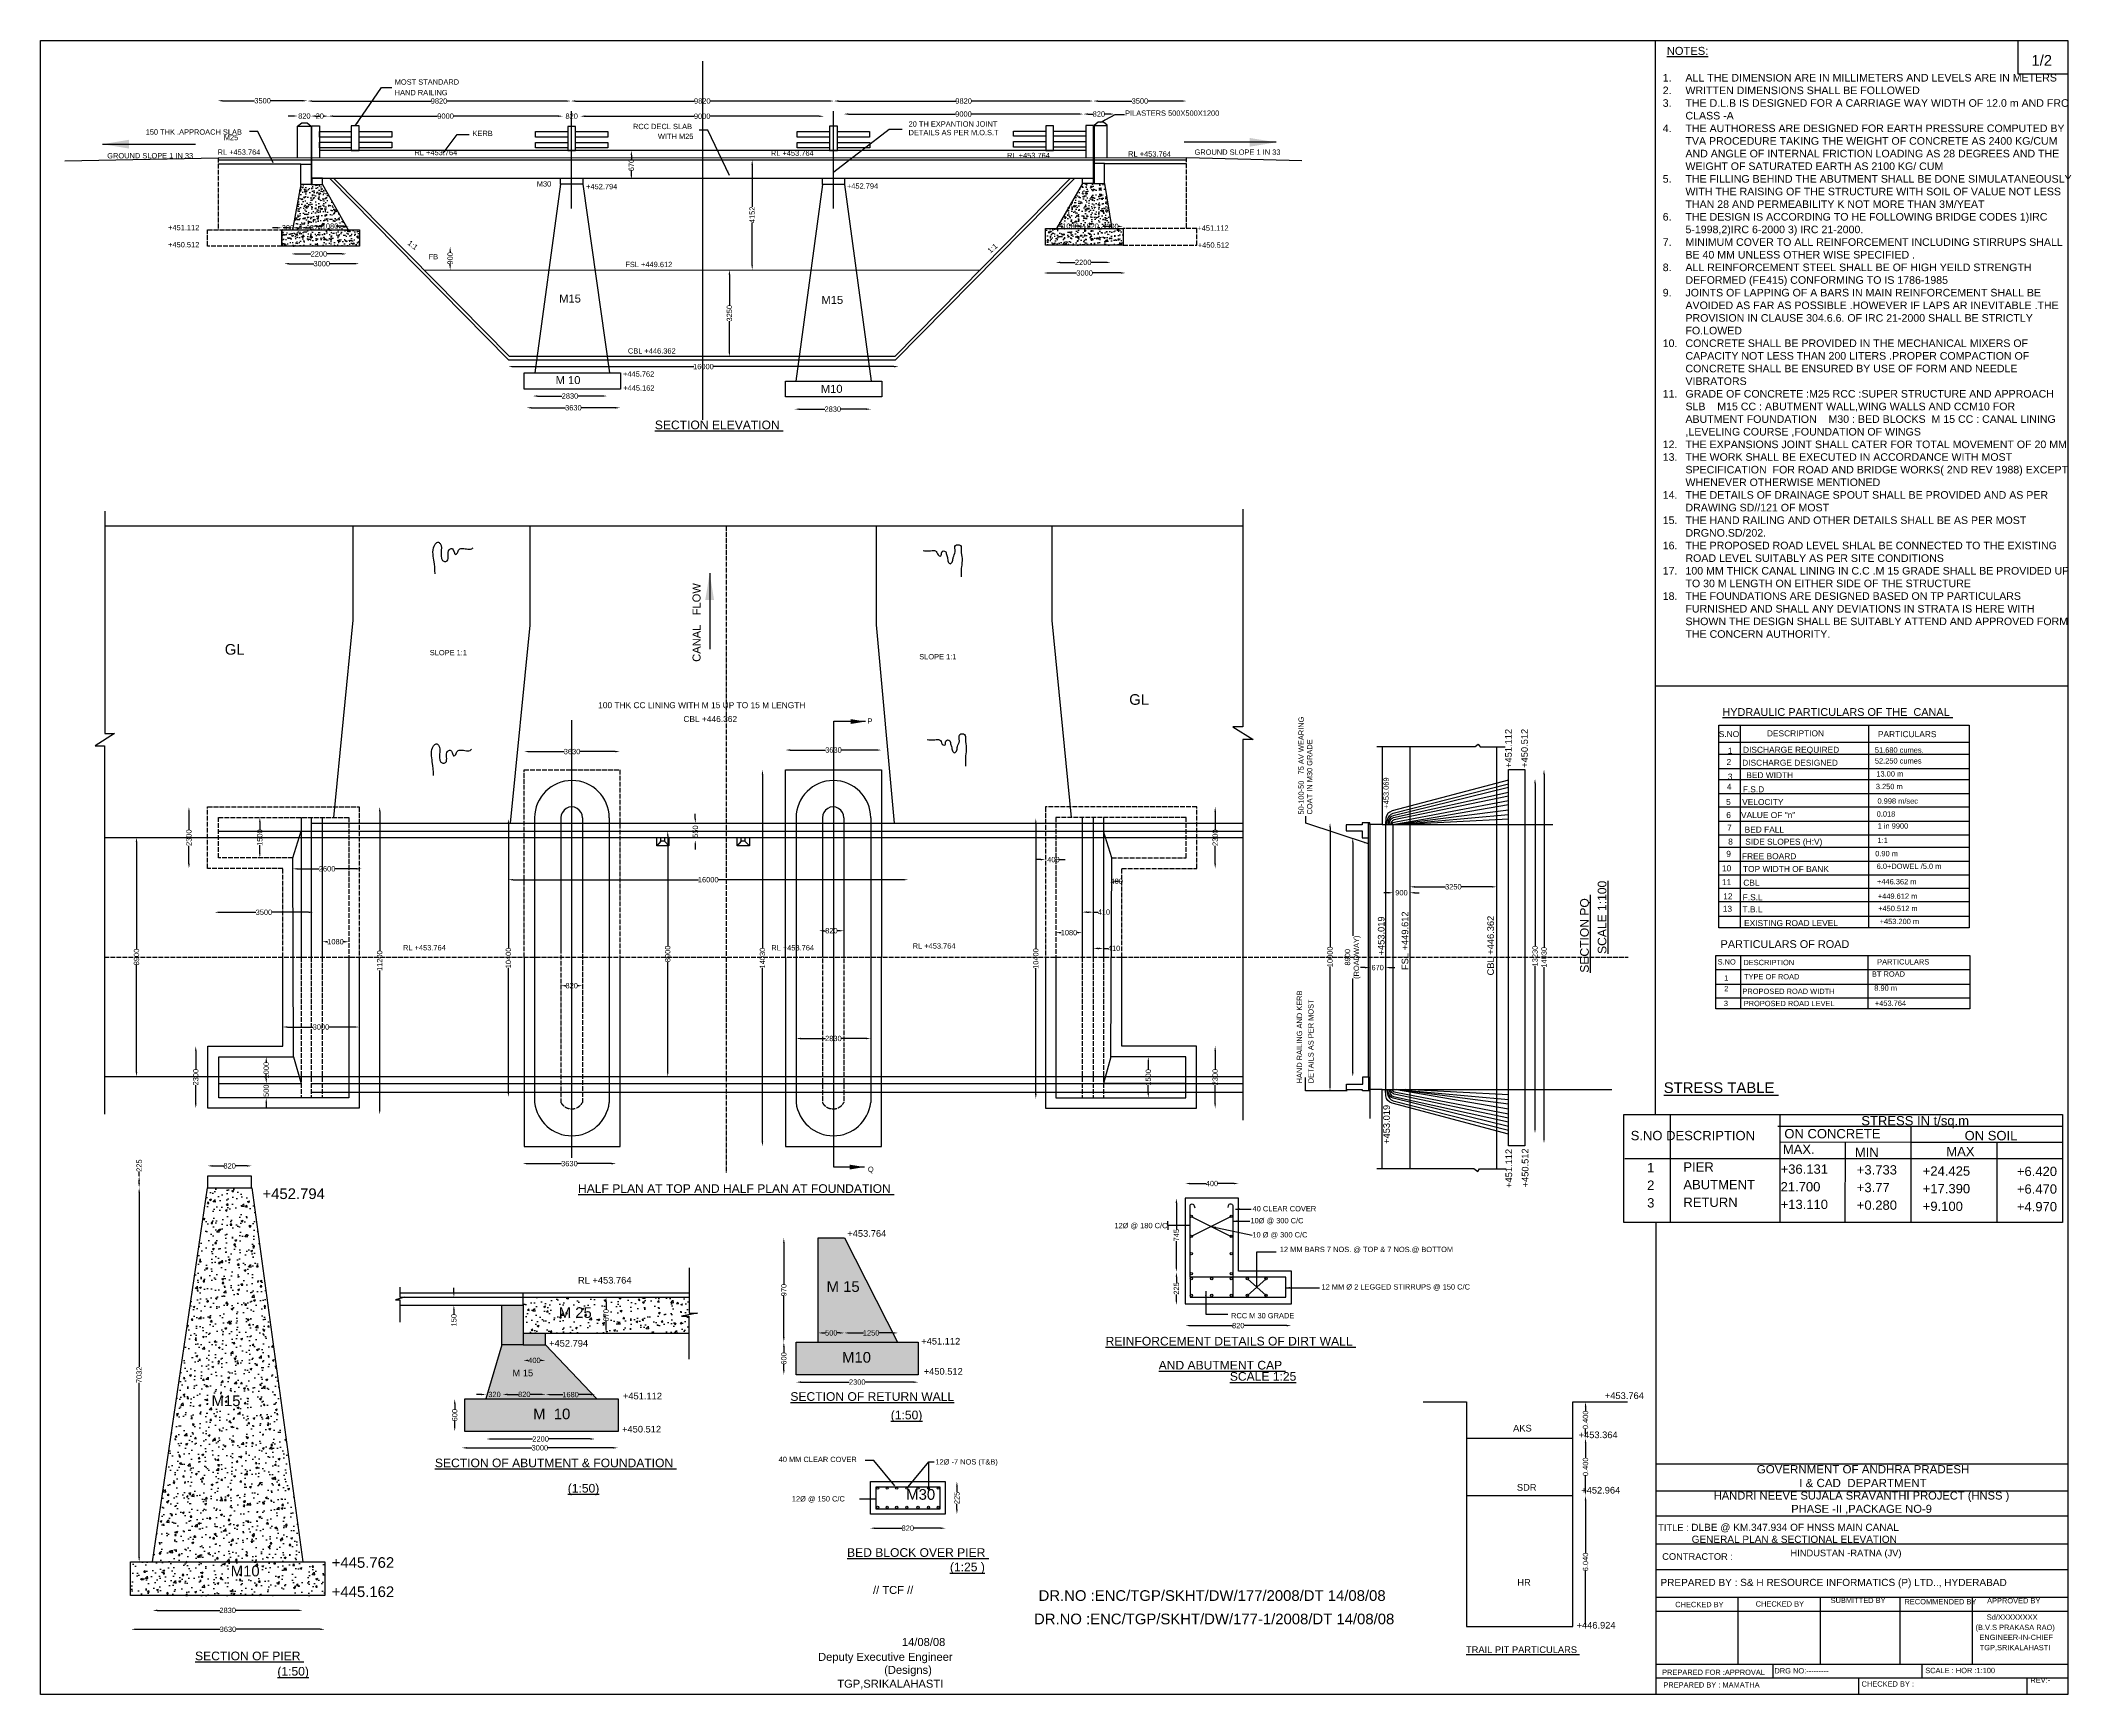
# Model space of a CAD drawing. Header units: millimetres. Extents: x 2052775 to 2129090, y 45591445 to 45653592.
import ezdxf

# ---------------------------------------------------------------- set-up
doc = ezdxf.new("R2010")
doc.units = ezdxf.units.MM
doc.header["$MEASUREMENT"] = 0
doc.linetypes.add('ACAD_ISO02W100', pattern=[15, 12, -3])
for name, color, linetype in [('DIMENSIONS', 7, 'Continuous'), ('DRAWING', 2, 'Continuous'), ('TEXT', 7, 'Continuous')]:
    doc.layers.add(name, color=color, linetype=linetype)
doc.styles.get("Standard").update_dxf_attribs({"font": 'arial.ttf', "height": 200})
doc.dimstyles.get("Standard").update_dxf_attribs({"dimtxt": 200, "dimasz": 175, "dimexe": 0.18, "dimexo": 0.0625, "dimgap": 0.09, "dimtad": 0, "dimdec": 0, "dimzin": 0, "dimdsep": 46, "dimtxsty": 'Standard', "dimcen": 0.09, "dimse1": 1, "dimse2": 1, "dimadec": 0, "dimazin": 0, "dimtfac": 1, "dimtdec": 0, "dimtofl": 0, "dimtmove": 0, "dimatfit": 3, "dimfxl": 1, "dimtolj": 1, "dimtzin": 0, "dimarcsym": 0})
pattern_1 = [(50, (0, 0), (717.2601826, -62.752135), [75, -825]), (355, (0, 0), (-138.751334, 752.192134), [60, -660]), (100.4514445, (59.8, -5.2), (578.508847, 689.439991), [63.740192, -701.142112]), (46.1842, (0, 200), (1067.24133, -165.51928), [112.5, -1237.5]), (96.6356355, (88.9, 186.2), (934.661946, 974.1186), [95.610342, -1051.71376]), (351.184164, (0, 200), (934.661945, 974.1186), [90, -990]), (21, (100, 150), (596.907052, -402.618891), [75, -825]), (326, (100, 150), (243.315332, 725.150045), [60, -660]), (71.4514447, (149.74, 116.45), (840.222377, 322.531153), [63.74019, -701.142112]), (37.5, (0, 0), (12.1598553, 332.8938538), [0, -652, 0, -670, 0, -662.5]), (7.5, (0, 0), (263.0695374, 394.411712), [0, -382, 0, -637, 0, -252.5]), (327.5, (-223, 0), (533.8224362, -22.5548717), [0, -250, 0, -780, 0, -1035]), (317.5, (-323, 0), (583.1861693, 100.1049823), [0, -325, 0, -518, 0, -735])]
pattern_2 = [(50, (0, 0), (358.6300913, -31.3760675), [37.5, -412.5]), (355, (0, 0), (-69.3756668, 376.0960669), [30, -330]), (100.4514, (29.9, -2.6), (289.2546909, 344.719771), [31.870095, -350.571056]), (46.1842, (0, 100), (533.6205243, -82.759507), [56.25, -618.75]), (96.6356, (44.47, 93.1), (467.331353, 487.0589355), [47.805144, -525.8565]), (351.1842, (0, 100), (467.3309726, 487.0593005), [45, -495]), (21, (50, 75), (298.453526, -201.3094453), [37.5, -412.5]), (326, (50, 75), (121.657666, 362.5750225), [30, -330]), (71.4514, (74.87, 58.22), (420.1113143, 161.2652484), [31.870095, -350.571056]), (37.5, (0, 0), (6.07992766, 166.4469269), [0, -326, 0, -335, 0, -331.25]), (7.5, (0, 0), (131.5347687, 197.20585594), [0, -191, 0, -318.5, 0, -126.25]), (327.5, (-111.5, 0), (266.9112181, -11.27743587), [0, -125, 0, -390, 0, -517.5]), (317.5, (-161.5, 0), (291.5930847, 50.0524912), [0, -162.5, 0, -259, 0, -367.5])]

# ---------------------------------------------------------------- blocks, each defined once
blk = doc.blocks.new('*D54')
at = {"layer": 'Defpoints', "color": 0, "transparency": 16777216}
for p in [(2059435, 45651322), (2062799, 45651332), (2062799, 45651322)]:
    blk.add_point(p, dxfattribs=at)
at = {"layer": 'DIMENSIONS', "color": 0, "lineweight": -2, "transparency": 16777216}
for p, q in [((2059610, 45651332), (2060819, 45651332)), ((2062624, 45651332), (2061415, 45651332))]:
    blk.add_line(p, q, dxfattribs=at)
at = {"layer": 'DIMENSIONS', "color": 0, "transparency": 16777216}
for points in [[(2059610, 45651361), (2059610, 45651303), (2059435, 45651332)], [(2062624, 45651361), (2062624, 45651303), (2062799, 45651332)]]:
    blk.add_solid(points, dxfattribs=at)
at = {"layer": 'DIMENSIONS', "color": 0, "transparency": 16777216, "insert": (2061117, 45651332), "char_height": 200, "attachment_point": 5}
blk.add_mtext('\\A1;3500', dxfattribs=at)
blk = doc.blocks.new('*D55')
at = {"layer": 'Defpoints', "color": 0, "transparency": 16777216}
for p in [(2062799, 45651332), (2072695, 45651332), (2072695, 45651322)]:
    blk.add_point(p, dxfattribs=at)
at = {"layer": 'DIMENSIONS', "color": 0, "lineweight": -2, "transparency": 16777216}
for p, q in [((2062974, 45651322), (2067449, 45651322)), ((2072520, 45651322), (2068046, 45651322))]:
    blk.add_line(p, q, dxfattribs=at)
at = {"layer": 'DIMENSIONS', "color": 0, "transparency": 16777216}
for points in [[(2062974, 45651351), (2062974, 45651293), (2062799, 45651322)], [(2072520, 45651351), (2072520, 45651293), (2072695, 45651322)]]:
    blk.add_solid(points, dxfattribs=at)
at = {"layer": 'DIMENSIONS', "color": 0, "transparency": 16777216, "insert": (2067747, 45651322), "char_height": 200, "attachment_point": 5}
blk.add_mtext('\\A1;9820', dxfattribs=at)
blk = doc.blocks.new('*D56')
at = {"layer": 'Defpoints', "color": 0, "transparency": 16777216}
for p in [(2072695, 45651322), (2082587, 45651322), (2082587, 45651322)]:
    blk.add_point(p, dxfattribs=at)
at = {"layer": 'DIMENSIONS', "color": 0, "lineweight": -2, "transparency": 16777216}
for p, q in [((2072870, 45651322), (2077343, 45651322)), ((2082412, 45651322), (2077940, 45651322))]:
    blk.add_line(p, q, dxfattribs=at)
at = {"layer": 'DIMENSIONS', "color": 0, "transparency": 16777216}
for points in [[(2072870, 45651351), (2072870, 45651293), (2072695, 45651322)], [(2082412, 45651351), (2082412, 45651293), (2082587, 45651322)]]:
    blk.add_solid(points, dxfattribs=at)
at = {"layer": 'DIMENSIONS', "color": 0, "transparency": 16777216, "insert": (2077641, 45651322), "char_height": 200, "attachment_point": 5}
blk.add_mtext('\\A1;9820', dxfattribs=at)
blk = doc.blocks.new('*D57')
at = {"layer": 'Defpoints', "color": 0, "transparency": 16777216}
for p in [(2082587, 45651322), (2092335, 45651322), (2092335, 45651322)]:
    blk.add_point(p, dxfattribs=at)
at = {"layer": 'DIMENSIONS', "color": 0, "lineweight": -2, "transparency": 16777216}
for p, q in [((2082762, 45651322), (2087163, 45651322)), ((2092160, 45651322), (2087759, 45651322))]:
    blk.add_line(p, q, dxfattribs=at)
at = {"layer": 'DIMENSIONS', "color": 0, "transparency": 16777216}
for points in [[(2082762, 45651351), (2082762, 45651293), (2082587, 45651322)], [(2092160, 45651351), (2092160, 45651293), (2092335, 45651322)]]:
    blk.add_solid(points, dxfattribs=at)
at = {"layer": 'DIMENSIONS', "color": 0, "transparency": 16777216, "insert": (2087461, 45651322), "char_height": 200, "attachment_point": 5}
blk.add_mtext('\\A1;9820', dxfattribs=at)
blk = doc.blocks.new('*D58')
at = {"layer": 'Defpoints', "color": 0, "transparency": 16777216}
for p in [(2092335, 45651322), (2095837, 45651322), (2095837, 45651322)]:
    blk.add_point(p, dxfattribs=at)
at = {"layer": 'DIMENSIONS', "color": 0, "lineweight": -2, "transparency": 16777216}
for p, q in [((2092510, 45651322), (2093788, 45651322)), ((2095662, 45651322), (2094384, 45651322))]:
    blk.add_line(p, q, dxfattribs=at)
at = {"layer": 'DIMENSIONS', "color": 0, "transparency": 16777216}
for points in [[(2092510, 45651351), (2092510, 45651293), (2092335, 45651322)], [(2095662, 45651351), (2095662, 45651293), (2095837, 45651322)]]:
    blk.add_solid(points, dxfattribs=at)
at = {"layer": 'DIMENSIONS', "color": 0, "transparency": 16777216, "insert": (2094086, 45651322), "char_height": 200, "attachment_point": 5}
blk.add_mtext('\\A1;3500', dxfattribs=at)
blk = doc.blocks.new('*D59')
at = {"layer": 'Defpoints', "color": 0, "transparency": 16777216}
for p in [(2062434, 45650383), (2062940, 45650759), (2062940, 45650383)]:
    blk.add_point(p, dxfattribs=at)
at = {"layer": 'DIMENSIONS', "color": 0, "lineweight": -2, "transparency": 16777216}
for p, q in [((2062259, 45650759), (2062084, 45650759)), ((2063115, 45650759), (2063290, 45650759))]:
    blk.add_line(p, q, dxfattribs=at)
at = {"layer": 'DIMENSIONS', "color": 0, "transparency": 16777216}
for points in [[(2062259, 45650788), (2062259, 45650730), (2062434, 45650759)], [(2063115, 45650788), (2063115, 45650730), (2062940, 45650759)]]:
    blk.add_solid(points, dxfattribs=at)
at = {"layer": 'DIMENSIONS', "color": 0, "transparency": 16777216, "insert": (2062687, 45650759), "char_height": 200, "attachment_point": 5}
blk.add_mtext('\\A1;820', dxfattribs=at)
blk = doc.blocks.new('*D60')
at = {"layer": 'Defpoints', "color": 0, "transparency": 16777216}
for p in [(2062940, 45650759), (2063588, 45650759), (2063588, 45650754)]:
    blk.add_point(p, dxfattribs=at)
at = {"layer": 'DIMENSIONS', "color": 0, "lineweight": -2, "transparency": 16777216}
for p, q in [((2063115, 45650754), (2063119, 45650754)), ((2063413, 45650754), (2063409, 45650754))]:
    blk.add_line(p, q, dxfattribs=at)
at = {"layer": 'DIMENSIONS', "color": 0, "transparency": 16777216}
for points in [[(2063115, 45650784), (2063115, 45650725), (2062940, 45650754)], [(2063413, 45650784), (2063413, 45650725), (2063588, 45650754)]]:
    blk.add_solid(points, dxfattribs=at)
at = {"layer": 'DIMENSIONS', "color": 0, "transparency": 16777216, "insert": (2063264, 45650754), "char_height": 200, "attachment_point": 5}
blk.add_mtext('\\A1;20', dxfattribs=at)
blk = doc.blocks.new('*D61')
at = {"layer": 'Defpoints', "color": 0, "transparency": 16777216}
for p in [(2063588, 45650759), (2072400, 45650759), (2072400, 45650754)]:
    blk.add_point(p, dxfattribs=at)
at = {"layer": 'DIMENSIONS', "color": 0, "lineweight": -2, "transparency": 16777216}
for p, q in [((2063763, 45650754), (2067695, 45650754)), ((2072225, 45650754), (2068292, 45650754))]:
    blk.add_line(p, q, dxfattribs=at)
at = {"layer": 'DIMENSIONS', "color": 0, "transparency": 16777216}
for points in [[(2063763, 45650784), (2063763, 45650725), (2063588, 45650754)], [(2072225, 45650784), (2072225, 45650725), (2072400, 45650754)]]:
    blk.add_solid(points, dxfattribs=at)
at = {"layer": 'DIMENSIONS', "color": 0, "transparency": 16777216, "insert": (2067994, 45650754), "char_height": 200, "attachment_point": 5}
blk.add_mtext('\\A1;9000', dxfattribs=at)
blk = doc.blocks.new('*D62')
at = {"layer": 'Defpoints', "color": 0, "transparency": 16777216}
for p in [(2072400, 45650754), (2073065, 45650754), (2073065, 45650752)]:
    blk.add_point(p, dxfattribs=at)
at = {"layer": 'DIMENSIONS', "color": 0, "lineweight": -2, "transparency": 16777216}
for p, q in [((2072225, 45650752), (2072050, 45650752)), ((2073240, 45650752), (2073415, 45650752))]:
    blk.add_line(p, q, dxfattribs=at)
at = {"layer": 'DIMENSIONS', "color": 0, "transparency": 16777216}
for points in [[(2072225, 45650781), (2072225, 45650723), (2072400, 45650752)], [(2073240, 45650781), (2073240, 45650723), (2073065, 45650752)]]:
    blk.add_solid(points, dxfattribs=at)
at = {"layer": 'DIMENSIONS', "color": 0, "transparency": 16777216, "insert": (2072732, 45650752), "char_height": 200, "attachment_point": 5}
blk.add_mtext('\\A1;820', dxfattribs=at)
blk = doc.blocks.new('*D63')
at = {"layer": 'Defpoints', "color": 0, "transparency": 16777216}
for p in [(2073065, 45650752), (2082209, 45650752), (2082209, 45650749)]:
    blk.add_point(p, dxfattribs=at)
at = {"layer": 'DIMENSIONS', "color": 0, "lineweight": -2, "transparency": 16777216}
for p, q in [((2073240, 45650749), (2077339, 45650749)), ((2082034, 45650749), (2077936, 45650749))]:
    blk.add_line(p, q, dxfattribs=at)
at = {"layer": 'DIMENSIONS', "color": 0, "transparency": 16777216}
for points in [[(2073240, 45650778), (2073240, 45650720), (2073065, 45650749)], [(2082034, 45650778), (2082034, 45650720), (2082209, 45650749)]]:
    blk.add_solid(points, dxfattribs=at)
at = {"layer": 'DIMENSIONS', "color": 0, "transparency": 16777216, "insert": (2077637, 45650749), "char_height": 200, "attachment_point": 5}
blk.add_mtext('\\A1;9000', dxfattribs=at)
blk = doc.blocks.new('*D64')
at = {"layer": 'Defpoints', "color": 0, "transparency": 16777216}
for p in [(2082955, 45650835), (2091960, 45650835), (2091960, 45650832)]:
    blk.add_point(p, dxfattribs=at)
at = {"layer": 'DIMENSIONS', "color": 0, "lineweight": -2, "transparency": 16777216}
for p, q in [((2083130, 45650832), (2087159, 45650832)), ((2091785, 45650832), (2087756, 45650832))]:
    blk.add_line(p, q, dxfattribs=at)
at = {"layer": 'DIMENSIONS', "color": 0, "transparency": 16777216}
for points in [[(2083130, 45650862), (2083130, 45650803), (2082955, 45650832)], [(2091785, 45650862), (2091785, 45650803), (2091960, 45650832)]]:
    blk.add_solid(points, dxfattribs=at)
at = {"layer": 'DIMENSIONS', "color": 0, "transparency": 16777216, "insert": (2087457, 45650832), "char_height": 200, "attachment_point": 5}
blk.add_mtext('\\A1;9000', dxfattribs=at)
blk = doc.blocks.new('*D65')
at = {"layer": 'Defpoints', "color": 0, "transparency": 16777216}
for p in [(2091960, 45650835), (2093128, 45650835), (2093128, 45650832)]:
    blk.add_point(p, dxfattribs=at)
at = {"layer": 'DIMENSIONS', "color": 0, "lineweight": -2, "transparency": 16777216}
for p, q in [((2092135, 45650832), (2092323, 45650832)), ((2092953, 45650832), (2092764, 45650832))]:
    blk.add_line(p, q, dxfattribs=at)
at = {"layer": 'DIMENSIONS', "color": 0, "transparency": 16777216}
for points in [[(2092135, 45650862), (2092135, 45650803), (2091960, 45650832)], [(2092953, 45650862), (2092953, 45650803), (2093128, 45650832)]]:
    blk.add_solid(points, dxfattribs=at)
at = {"layer": 'DIMENSIONS', "color": 0, "transparency": 16777216, "insert": (2092544, 45650832), "char_height": 200, "attachment_point": 5}
blk.add_mtext('\\A1;820', dxfattribs=at)
blk = doc.blocks.new('*D66')
at = {"layer": 'Defpoints', "color": 0, "transparency": 16777216}
for p in [(2062195, 45645569), (2064271, 45645576), (2064271, 45645569)]:
    blk.add_point(p, dxfattribs=at)
at = {"layer": 'DIMENSIONS', "color": 0, "lineweight": -2, "transparency": 16777216}
for p, q in [((2062370, 45645576), (2062933, 45645576)), ((2064096, 45645576), (2063533, 45645576))]:
    blk.add_line(p, q, dxfattribs=at)
at = {"layer": 'DIMENSIONS', "color": 0, "transparency": 16777216}
for points in [[(2062370, 45645605), (2062370, 45645546), (2062195, 45645576)], [(2064096, 45645605), (2064096, 45645546), (2064271, 45645576)]]:
    blk.add_solid(points, dxfattribs=at)
at = {"layer": 'DIMENSIONS', "color": 0, "transparency": 16777216, "insert": (2063233, 45645576), "char_height": 200, "attachment_point": 5}
blk.add_mtext('\\A1;2200', dxfattribs=at)
blk = doc.blocks.new('*D67')
at = {"layer": 'Defpoints', "color": 0, "transparency": 16777216}
for p in [(2061929, 45645222), (2061929, 45645209), (2064751, 45645222)]:
    blk.add_point(p, dxfattribs=at)
at = {"layer": 'DIMENSIONS', "color": 0, "lineweight": -2, "transparency": 16777216}
for p, q in [((2062104, 45645209), (2063041, 45645209)), ((2064576, 45645209), (2063638, 45645209))]:
    blk.add_line(p, q, dxfattribs=at)
at = {"layer": 'DIMENSIONS', "color": 0, "transparency": 16777216}
for points in [[(2062104, 45645238), (2062104, 45645180), (2061929, 45645209)], [(2064576, 45645238), (2064576, 45645180), (2064751, 45645209)]]:
    blk.add_solid(points, dxfattribs=at)
at = {"layer": 'DIMENSIONS', "color": 0, "transparency": 16777216, "insert": (2063340, 45645209), "char_height": 200, "attachment_point": 5}
blk.add_mtext('\\A1;3000', dxfattribs=at)
blk = doc.blocks.new('*D68')
at = {"layer": 'Defpoints', "color": 0, "transparency": 16777216}
for p in [(2068043, 45645845), (2068043, 45644976), (2068165, 45644976)]:
    blk.add_point(p, dxfattribs=at)
at = {"layer": 'DIMENSIONS', "color": 0, "lineweight": -2, "transparency": 16777216}
for p, q in [((2068165, 45645670), (2068165, 45645631)), ((2068165, 45645151), (2068165, 45645190))]:
    blk.add_line(p, q, dxfattribs=at)
at = {"layer": 'DIMENSIONS', "color": 0, "transparency": 16777216}
for points in [[(2068136, 45645670), (2068194, 45645670), (2068165, 45645845)], [(2068136, 45645151), (2068194, 45645151), (2068165, 45644976)]]:
    blk.add_solid(points, dxfattribs=at)
at = {"layer": 'DIMENSIONS', "color": 0, "transparency": 16777216, "insert": (2068165, 45645410), "char_height": 200, "attachment_point": 5, "rotation": 90}
blk.add_mtext('\\A1;900', dxfattribs=at)
blk = doc.blocks.new('*D69')
at = {"layer": 'Defpoints', "color": 0, "transparency": 16777216}
for p in [(2079515, 45649110), (2079755, 45649110), (2079588, 45644978)]:
    blk.add_point(p, dxfattribs=at)
at = {"layer": 'DIMENSIONS', "color": 0, "lineweight": -2, "transparency": 16777216}
for p, q in [((2079515, 45648935), (2079515, 45647346)), ((2079515, 45645153), (2079515, 45646742))]:
    blk.add_line(p, q, dxfattribs=at)
at = {"layer": 'DIMENSIONS', "color": 0, "transparency": 16777216}
for points in [[(2079486, 45648935), (2079545, 45648935), (2079515, 45649110)], [(2079486, 45645153), (2079545, 45645153), (2079515, 45644978)]]:
    blk.add_solid(points, dxfattribs=at)
at = {"layer": 'DIMENSIONS', "color": 0, "transparency": 16777216, "insert": (2079515, 45647044), "char_height": 200, "attachment_point": 5, "rotation": 90}
blk.add_mtext('\\A1;4152', dxfattribs=at)
blk = doc.blocks.new('*D70')
at = {"layer": 'Defpoints', "color": 0, "transparency": 16777216}
for p in [(2078605, 45644976), (2078605, 45641717), (2078659, 45641717)]:
    blk.add_point(p, dxfattribs=at)
at = {"layer": 'DIMENSIONS', "color": 0, "lineweight": -2, "transparency": 16777216}
for p, q in [((2078659, 45644801), (2078659, 45643645)), ((2078659, 45641892), (2078659, 45643048))]:
    blk.add_line(p, q, dxfattribs=at)
at = {"layer": 'DIMENSIONS', "color": 0, "transparency": 16777216}
for points in [[(2078630, 45644801), (2078689, 45644801), (2078659, 45644976)], [(2078630, 45641892), (2078689, 45641892), (2078659, 45641717)]]:
    blk.add_solid(points, dxfattribs=at)
at = {"layer": 'DIMENSIONS', "color": 0, "transparency": 16777216, "insert": (2078659, 45643347), "char_height": 200, "attachment_point": 5, "rotation": 90}
blk.add_mtext('\\A1;3250', dxfattribs=at)
blk = doc.blocks.new('*D71')
at = {"layer": 'Defpoints', "color": 0, "transparency": 16777216}
for p in [(2070350, 45641410), (2085017, 45641410), (2085017, 45641342)]:
    blk.add_point(p, dxfattribs=at)
at = {"layer": 'DIMENSIONS', "color": 0, "lineweight": -2, "transparency": 16777216}
for p, q in [((2070525, 45641342), (2077317, 45641342)), ((2084842, 45641342), (2078050, 45641342))]:
    blk.add_line(p, q, dxfattribs=at)
at = {"layer": 'DIMENSIONS', "color": 0, "transparency": 16777216}
for points in [[(2070525, 45641371), (2070525, 45641313), (2070350, 45641342)], [(2084842, 45641371), (2084842, 45641313), (2085017, 45641342)]]:
    blk.add_solid(points, dxfattribs=at)
at = {"layer": 'DIMENSIONS', "color": 0, "transparency": 16777216, "insert": (2077684, 45641342), "char_height": 200, "attachment_point": 5}
blk.add_mtext('\\A1;16000', dxfattribs=at)
blk = doc.blocks.new('*D72')
at = {"layer": 'Defpoints', "color": 0, "transparency": 16777216}
for p in [(2071269, 45640193), (2074067, 45640236), (2074067, 45640193)]:
    blk.add_point(p, dxfattribs=at)
at = {"layer": 'DIMENSIONS', "color": 0, "lineweight": -2, "transparency": 16777216}
for p, q in [((2071444, 45640236), (2072368, 45640236)), ((2073892, 45640236), (2072968, 45640236))]:
    blk.add_line(p, q, dxfattribs=at)
at = {"layer": 'DIMENSIONS', "color": 0, "transparency": 16777216}
for points in [[(2071444, 45640265), (2071444, 45640207), (2071269, 45640236)], [(2073892, 45640265), (2073892, 45640207), (2074067, 45640236)]]:
    blk.add_solid(points, dxfattribs=at)
at = {"layer": 'DIMENSIONS', "color": 0, "transparency": 16777216, "insert": (2072668, 45640236), "char_height": 200, "attachment_point": 5}
blk.add_mtext('\\A1;2830', dxfattribs=at)
blk = doc.blocks.new('*D73')
at = {"layer": 'Defpoints', "color": 0, "transparency": 16777216}
for p in [(2071040, 45639801), (2071040, 45639794), (2074552, 45639801)]:
    blk.add_point(p, dxfattribs=at)
at = {"layer": 'DIMENSIONS', "color": 0, "lineweight": -2, "transparency": 16777216}
for p, q in [((2071215, 45639794), (2072498, 45639794)), ((2074377, 45639794), (2073094, 45639794))]:
    blk.add_line(p, q, dxfattribs=at)
at = {"layer": 'DIMENSIONS', "color": 0, "transparency": 16777216}
for points in [[(2071215, 45639823), (2071215, 45639765), (2071040, 45639794)], [(2074377, 45639823), (2074377, 45639765), (2074552, 45639794)]]:
    blk.add_solid(points, dxfattribs=at)
at = {"layer": 'DIMENSIONS', "color": 0, "transparency": 16777216, "insert": (2072796, 45639794), "char_height": 200, "attachment_point": 5}
blk.add_mtext('\\A1;3630', dxfattribs=at)
blk = doc.blocks.new('*D74')
at = {"layer": 'Defpoints', "color": 0, "transparency": 16777216}
for p in [(2081110, 45639700), (2083981, 45639742), (2083981, 45639700)]:
    blk.add_point(p, dxfattribs=at)
at = {"layer": 'DIMENSIONS', "color": 0, "lineweight": -2, "transparency": 16777216}
for p, q in [((2081285, 45639742), (2082245, 45639742)), ((2083806, 45639742), (2082846, 45639742))]:
    blk.add_line(p, q, dxfattribs=at)
at = {"layer": 'DIMENSIONS', "color": 0, "transparency": 16777216}
for points in [[(2081285, 45639772), (2081285, 45639713), (2081110, 45639742)], [(2083806, 45639772), (2083806, 45639713), (2083981, 45639742)]]:
    blk.add_solid(points, dxfattribs=at)
at = {"layer": 'DIMENSIONS', "color": 0, "transparency": 16777216, "insert": (2082545, 45639742), "char_height": 200, "attachment_point": 5}
blk.add_mtext('\\A1;2830', dxfattribs=at)
blk = doc.blocks.new('*D75')
at = {"layer": 'Defpoints', "color": 0, "transparency": 16777216}
for p in [(2090920, 45645243), (2092989, 45645258), (2092989, 45645243)]:
    blk.add_point(p, dxfattribs=at)
at = {"layer": 'DIMENSIONS', "color": 0, "lineweight": -2, "transparency": 16777216}
for p, q in [((2091095, 45645258), (2091655, 45645258)), ((2092814, 45645258), (2092255, 45645258))]:
    blk.add_line(p, q, dxfattribs=at)
at = {"layer": 'DIMENSIONS', "color": 0, "transparency": 16777216}
for points in [[(2091095, 45645287), (2091095, 45645229), (2090920, 45645258)], [(2092814, 45645287), (2092814, 45645229), (2092989, 45645258)]]:
    blk.add_solid(points, dxfattribs=at)
at = {"layer": 'DIMENSIONS', "color": 0, "transparency": 16777216, "insert": (2091955, 45645258), "char_height": 200, "attachment_point": 5}
blk.add_mtext('\\A1;2200', dxfattribs=at)
blk = doc.blocks.new('*D76')
at = {"layer": 'Defpoints', "color": 0, "transparency": 16777216}
for p in [(2090468, 45644855), (2093547, 45644860), (2093547, 45644855)]:
    blk.add_point(p, dxfattribs=at)
at = {"layer": 'DIMENSIONS', "color": 0, "lineweight": -2, "transparency": 16777216}
for p, q in [((2090643, 45644860), (2091709, 45644860)), ((2093372, 45644860), (2092306, 45644860))]:
    blk.add_line(p, q, dxfattribs=at)
at = {"layer": 'DIMENSIONS', "color": 0, "transparency": 16777216}
for points in [[(2090643, 45644889), (2090643, 45644831), (2090468, 45644860)], [(2093372, 45644889), (2093372, 45644831), (2093547, 45644860)]]:
    blk.add_solid(points, dxfattribs=at)
at = {"layer": 'DIMENSIONS', "color": 0, "transparency": 16777216, "insert": (2092008, 45644860), "char_height": 200, "attachment_point": 5}
blk.add_mtext('\\A1;3000', dxfattribs=at)
blk = doc.blocks.new('*D77')
at = {"layer": 'Defpoints', "color": 0, "transparency": 16777216}
for p in [(2056219, 45623652), (2056379, 45614660), (2056441, 45614660)]:
    blk.add_point(p, dxfattribs=at)
at = {"layer": 'DIMENSIONS', "color": 0, "lineweight": -2, "transparency": 16777216}
for p, q in [((2056379, 45623477), (2056379, 45619455)), ((2056379, 45614835), (2056379, 45618858))]:
    blk.add_line(p, q, dxfattribs=at)
at = {"layer": 'DIMENSIONS', "color": 0, "transparency": 16777216}
for points in [[(2056350, 45623477), (2056408, 45623477), (2056379, 45623652)], [(2056350, 45614835), (2056408, 45614835), (2056379, 45614660)]]:
    blk.add_solid(points, dxfattribs=at)
at = {"layer": 'DIMENSIONS', "color": 0, "transparency": 16777216, "insert": (2056379, 45619156), "char_height": 200, "attachment_point": 5, "rotation": 90}
blk.add_mtext('\\A1;8900', dxfattribs=at)
blk = doc.blocks.new('*D78')
at = {"layer": 'Defpoints', "color": 0, "transparency": 16777216}
for p in [(2059312, 45620904), (2063021, 45620904), (2063021, 45620836)]:
    blk.add_point(p, dxfattribs=at)
at = {"layer": 'DIMENSIONS', "color": 0, "lineweight": -2, "transparency": 16777216}
for p, q in [((2059487, 45620836), (2060868, 45620836)), ((2062846, 45620836), (2061465, 45620836))]:
    blk.add_line(p, q, dxfattribs=at)
at = {"layer": 'DIMENSIONS', "color": 0, "transparency": 16777216}
for points in [[(2059487, 45620865), (2059487, 45620807), (2059312, 45620836)], [(2062846, 45620865), (2062846, 45620807), (2063021, 45620836)]]:
    blk.add_solid(points, dxfattribs=at)
at = {"layer": 'DIMENSIONS', "color": 0, "transparency": 16777216, "insert": (2061167, 45620836), "char_height": 200, "attachment_point": 5}
blk.add_mtext('\\A1;3500', dxfattribs=at)
blk = doc.blocks.new('*D79')
at = {"layer": 'Defpoints', "color": 0, "transparency": 16777216}
for p in [(2059049, 45624795), (2058349, 45622483), (2059049, 45622483)]:
    blk.add_point(p, dxfattribs=at)
at = {"layer": 'DIMENSIONS', "color": 0, "lineweight": -2, "transparency": 16777216}
for p, q in [((2058349, 45624620), (2058349, 45623939)), ((2058349, 45622658), (2058349, 45623339))]:
    blk.add_line(p, q, dxfattribs=at)
at = {"layer": 'DIMENSIONS', "color": 0, "transparency": 16777216}
for points in [[(2058320, 45624620), (2058379, 45624620), (2058349, 45624795)], [(2058320, 45622658), (2058379, 45622658), (2058349, 45622483)]]:
    blk.add_solid(points, dxfattribs=at)
at = {"layer": 'DIMENSIONS', "color": 0, "transparency": 16777216, "insert": (2058349, 45623639), "char_height": 200, "attachment_point": 5, "rotation": 90}
blk.add_mtext('\\A1;2300', dxfattribs=at)
blk = doc.blocks.new('*D80')
at = {"layer": 'Defpoints', "color": 0, "transparency": 16777216}
for p in [(2061229, 45624404), (2061013, 45622880), (2061229, 45622880)]:
    blk.add_point(p, dxfattribs=at)
at = {"layer": 'DIMENSIONS', "color": 0, "lineweight": -2, "transparency": 16777216}
for p, q in [((2061013, 45624229), (2061013, 45623931)), ((2061013, 45623055), (2061013, 45623353))]:
    blk.add_line(p, q, dxfattribs=at)
at = {"layer": 'DIMENSIONS', "color": 0, "transparency": 16777216}
for points in [[(2060984, 45624229), (2061042, 45624229), (2061013, 45624404)], [(2060984, 45623055), (2061042, 45623055), (2061013, 45622880)]]:
    blk.add_solid(points, dxfattribs=at)
at = {"layer": 'DIMENSIONS', "color": 0, "transparency": 16777216, "insert": (2061013, 45623642), "char_height": 200, "attachment_point": 5, "rotation": 90}
blk.add_mtext('\\A1;1500', dxfattribs=at)
blk = doc.blocks.new('*D81')
at = {"layer": 'Defpoints', "color": 0, "transparency": 16777216}
for p in [(2062251, 45622469), (2064831, 45622469), (2064831, 45622469)]:
    blk.add_point(p, dxfattribs=at)
at = {"layer": 'DIMENSIONS', "color": 0, "lineweight": -2, "transparency": 16777216}
for p, q in [((2062426, 45622469), (2063241, 45622469)), ((2064656, 45622469), (2063841, 45622469))]:
    blk.add_line(p, q, dxfattribs=at)
at = {"layer": 'DIMENSIONS', "color": 0, "transparency": 16777216}
for points in [[(2062426, 45622498), (2062426, 45622439), (2062251, 45622469)], [(2064656, 45622498), (2064656, 45622439), (2064831, 45622469)]]:
    blk.add_solid(points, dxfattribs=at)
at = {"layer": 'DIMENSIONS', "color": 0, "transparency": 16777216, "insert": (2063541, 45622469), "char_height": 200, "attachment_point": 5}
blk.add_mtext('\\A1;2600', dxfattribs=at)
blk = doc.blocks.new('*D82')
at = {"layer": 'Defpoints', "color": 0, "transparency": 16777216}
for p in [(2065428, 45624799), (2065428, 45613234), (2065518, 45613234)]:
    blk.add_point(p, dxfattribs=at)
at = {"layer": 'DIMENSIONS', "color": 0, "lineweight": -2, "transparency": 16777216}
for p, q in [((2065518, 45624624), (2065518, 45619383)), ((2065518, 45613409), (2065518, 45618650))]:
    blk.add_line(p, q, dxfattribs=at)
at = {"layer": 'DIMENSIONS', "color": 0, "transparency": 16777216}
for points in [[(2065488, 45624624), (2065547, 45624624), (2065518, 45624799)], [(2065488, 45613409), (2065547, 45613409), (2065518, 45613234)]]:
    blk.add_solid(points, dxfattribs=at)
at = {"layer": 'DIMENSIONS', "color": 0, "transparency": 16777216, "insert": (2065518, 45619017), "char_height": 200, "attachment_point": 5, "rotation": 90}
blk.add_mtext('\\A1;11200', dxfattribs=at)
blk = doc.blocks.new('*D83')
at = {"layer": 'Defpoints', "color": 0, "transparency": 16777216}
for p in [(2070587, 45624343), (2070354, 45613893), (2070587, 45613893)]:
    blk.add_point(p, dxfattribs=at)
at = {"layer": 'DIMENSIONS', "color": 0, "lineweight": -2, "transparency": 16777216}
for p, q in [((2070354, 45624168), (2070354, 45619485)), ((2070354, 45614068), (2070354, 45618751))]:
    blk.add_line(p, q, dxfattribs=at)
at = {"layer": 'DIMENSIONS', "color": 0, "transparency": 16777216}
for points in [[(2070325, 45624168), (2070384, 45624168), (2070354, 45624343)], [(2070325, 45614068), (2070384, 45614068), (2070354, 45613893)]]:
    blk.add_solid(points, dxfattribs=at)
at = {"layer": 'DIMENSIONS', "color": 0, "transparency": 16777216, "insert": (2070354, 45619118), "char_height": 200, "attachment_point": 5, "rotation": 90}
blk.add_mtext('\\A1;10400', dxfattribs=at)
blk = doc.blocks.new('*D84')
at = {"layer": 'Defpoints', "color": 0, "transparency": 16777216}
for p in [(2072328, 45618076), (2073135, 45618076), (2073135, 45618076)]:
    blk.add_point(p, dxfattribs=at)
at = {"layer": 'DIMENSIONS', "color": 0, "lineweight": -2, "transparency": 16777216}
for p, q in [((2072503, 45618076), (2072511, 45618076)), ((2072960, 45618076), (2072953, 45618076))]:
    blk.add_line(p, q, dxfattribs=at)
at = {"layer": 'DIMENSIONS', "color": 0, "transparency": 16777216}
for points in [[(2072503, 45618106), (2072503, 45618047), (2072328, 45618076)], [(2072960, 45618106), (2072960, 45618047), (2073135, 45618076)]]:
    blk.add_solid(points, dxfattribs=at)
at = {"layer": 'DIMENSIONS', "color": 0, "transparency": 16777216, "insert": (2072732, 45618076), "char_height": 200, "attachment_point": 5}
blk.add_mtext('\\A1;820', dxfattribs=at)
blk = doc.blocks.new('*D85')
at = {"layer": 'Defpoints', "color": 0, "transparency": 16777216}
for p in [(2076217, 45623888), (2076341, 45614660), (2076367, 45614660)]:
    blk.add_point(p, dxfattribs=at)
at = {"layer": 'DIMENSIONS', "color": 0, "lineweight": -2, "transparency": 16777216}
for p, q in [((2076341, 45623713), (2076341, 45619572)), ((2076341, 45614835), (2076341, 45618975))]:
    blk.add_line(p, q, dxfattribs=at)
at = {"layer": 'DIMENSIONS', "color": 0, "transparency": 16777216}
for points in [[(2076312, 45623713), (2076370, 45623713), (2076341, 45623888)], [(2076312, 45614835), (2076370, 45614835), (2076341, 45614660)]]:
    blk.add_solid(points, dxfattribs=at)
at = {"layer": 'DIMENSIONS', "color": 0, "transparency": 16777216, "insert": (2076341, 45619274), "char_height": 200, "attachment_point": 5, "rotation": 90}
blk.add_mtext('\\A1;8900', dxfattribs=at)
blk = doc.blocks.new('*D86')
at = {"layer": 'Defpoints', "color": 0, "transparency": 16777216}
for p in [(2070354, 45621986), (2085374, 45622059), (2085374, 45621986)]:
    blk.add_point(p, dxfattribs=at)
at = {"layer": 'DIMENSIONS', "color": 0, "lineweight": -2, "transparency": 16777216}
for p, q in [((2070529, 45622059), (2077498, 45622059)), ((2085199, 45622059), (2078231, 45622059))]:
    blk.add_line(p, q, dxfattribs=at)
at = {"layer": 'DIMENSIONS', "color": 0, "transparency": 16777216}
for points in [[(2070529, 45622089), (2070529, 45622030), (2070354, 45622059)], [(2085199, 45622089), (2085199, 45622030), (2085374, 45622059)]]:
    blk.add_solid(points, dxfattribs=at)
at = {"layer": 'DIMENSIONS', "color": 0, "transparency": 16777216, "insert": (2077864, 45622059), "char_height": 200, "attachment_point": 5}
blk.add_mtext('\\A1;16000', dxfattribs=at)
blk = doc.blocks.new('*D87')
at = {"layer": 'Defpoints', "color": 0, "transparency": 16777216}
for p in [(2077355, 45624184), (2077355, 45623551), (2077378, 45623551)]:
    blk.add_point(p, dxfattribs=at)
at = {"layer": 'DIMENSIONS', "color": 0, "lineweight": -2, "transparency": 16777216}
for p, q in [((2077378, 45624359), (2077378, 45624534)), ((2077378, 45623376), (2077378, 45623201))]:
    blk.add_line(p, q, dxfattribs=at)
at = {"layer": 'DIMENSIONS', "color": 0, "transparency": 16777216}
for points in [[(2077348, 45624359), (2077407, 45624359), (2077378, 45624184)], [(2077348, 45623376), (2077407, 45623376), (2077378, 45623551)]]:
    blk.add_solid(points, dxfattribs=at)
at = {"layer": 'DIMENSIONS', "color": 0, "transparency": 16777216, "insert": (2077378, 45623868), "char_height": 200, "attachment_point": 5, "rotation": 90}
blk.add_mtext('\\A1;550', dxfattribs=at)
blk = doc.blocks.new('*D88')
at = {"layer": 'Defpoints', "color": 0, "transparency": 16777216}
for p in [(2082026, 45620100), (2082960, 45620143), (2082960, 45620100)]:
    blk.add_point(p, dxfattribs=at)
at = {"layer": 'DIMENSIONS', "color": 0, "lineweight": -2, "transparency": 16777216}
for p, q in [((2082201, 45620143), (2082272, 45620143)), ((2082785, 45620143), (2082714, 45620143))]:
    blk.add_line(p, q, dxfattribs=at)
at = {"layer": 'DIMENSIONS', "color": 0, "transparency": 16777216}
for points in [[(2082201, 45620172), (2082201, 45620113), (2082026, 45620143)], [(2082785, 45620172), (2082785, 45620113), (2082960, 45620143)]]:
    blk.add_solid(points, dxfattribs=at)
at = {"layer": 'DIMENSIONS', "color": 0, "transparency": 16777216, "insert": (2082493, 45620143), "char_height": 200, "attachment_point": 5}
blk.add_mtext('\\A1;820', dxfattribs=at)
blk = doc.blocks.new('*D89')
at = {"layer": 'Defpoints', "color": 0, "transparency": 16777216}
for p in [(2084371, 45626933), (2080769, 45626190), (2084371, 45626190)]:
    blk.add_point(p, dxfattribs=at)
at = {"layer": 'DIMENSIONS', "color": 0, "lineweight": -2, "transparency": 16777216}
for p, q in [((2080944, 45626933), (2082272, 45626933)), ((2084196, 45626933), (2082868, 45626933))]:
    blk.add_line(p, q, dxfattribs=at)
at = {"layer": 'DIMENSIONS', "color": 0, "transparency": 16777216}
for points in [[(2080944, 45626962), (2080944, 45626904), (2080769, 45626933)], [(2084196, 45626962), (2084196, 45626904), (2084371, 45626933)]]:
    blk.add_solid(points, dxfattribs=at)
at = {"layer": 'DIMENSIONS', "color": 0, "transparency": 16777216, "insert": (2082570, 45626933), "char_height": 200, "attachment_point": 5}
blk.add_mtext('\\A1;3630', dxfattribs=at)
blk = doc.blocks.new('*D90')
at = {"layer": 'Defpoints', "color": 0, "transparency": 16777216}
for p in [(2090533, 45622829), (2090924, 45622829), (2090924, 45622815)]:
    blk.add_point(p, dxfattribs=at)
at = {"layer": 'DIMENSIONS', "color": 0, "lineweight": -2, "transparency": 16777216}
for p, q in [((2090358, 45622815), (2090183, 45622815)), ((2091099, 45622815), (2091274, 45622815))]:
    blk.add_line(p, q, dxfattribs=at)
at = {"layer": 'DIMENSIONS', "color": 0, "transparency": 16777216}
for points in [[(2090358, 45622844), (2090358, 45622786), (2090533, 45622815)], [(2091099, 45622844), (2091099, 45622786), (2090924, 45622815)]]:
    blk.add_solid(points, dxfattribs=at)
at = {"layer": 'DIMENSIONS', "color": 0, "transparency": 16777216, "insert": (2090836, 45622815), "char_height": 200, "attachment_point": 5}
blk.add_mtext('\\A1;400', dxfattribs=at)
blk = doc.blocks.new('*D91')
at = {"layer": 'Defpoints', "color": 0, "transparency": 16777216}
for p in [(2093403, 45622001), (2093025, 45621972), (2093403, 45621972)]:
    blk.add_point(p, dxfattribs=at)
at = {"layer": 'DIMENSIONS', "color": 0, "lineweight": -2, "transparency": 16777216}
blk.add_line((2093200, 45622001), (2093228, 45622001), dxfattribs=at)
at = {"layer": 'DIMENSIONS', "color": 0, "transparency": 16777216}
for points in [[(2093200, 45622030), (2093200, 45621972), (2093025, 45622001)], [(2093228, 45622030), (2093228, 45621972), (2093403, 45622001)]]:
    blk.add_solid(points, dxfattribs=at)
at = {"layer": 'DIMENSIONS', "color": 0, "transparency": 16777216, "insert": (2093214, 45622001), "char_height": 200, "attachment_point": 5}
blk.add_mtext('\\A1;400', dxfattribs=at)
blk = doc.blocks.new('*D92')
at = {"layer": 'Defpoints', "color": 0, "transparency": 16777216}
for p in [(2092332, 45619479), (2092714, 45619479), (2092714, 45619479)]:
    blk.add_point(p, dxfattribs=at)
at = {"layer": 'DIMENSIONS', "color": 0, "lineweight": -2, "transparency": 16777216}
for p, q in [((2092507, 45619479), (2092539, 45619479)), ((2092714, 45619479), (2092889, 45619479))]:
    blk.add_line(p, q, dxfattribs=at)
at = {"layer": 'DIMENSIONS', "color": 0, "transparency": 16777216}
for points in [[(2092507, 45619508), (2092507, 45619450), (2092332, 45619479)], [(2092539, 45619508), (2092539, 45619450), (2092714, 45619479)]]:
    blk.add_solid(points, dxfattribs=at)
at = {"layer": 'DIMENSIONS', "color": 0, "transparency": 16777216, "insert": (2093114, 45619479), "char_height": 200, "attachment_point": 5}
blk.add_mtext('\\A1;410', dxfattribs=at)
blk = doc.blocks.new('*D93')
at = {"layer": 'Defpoints', "color": 0, "transparency": 16777216}
for p in [(2091919, 45620842), (2092332, 45620842), (2092332, 45620842)]:
    blk.add_point(p, dxfattribs=at)
at = {"layer": 'DIMENSIONS', "color": 0, "lineweight": -2, "transparency": 16777216}
for p, q in [((2092094, 45620842), (2092157, 45620842)), ((2092332, 45620842), (2092507, 45620842))]:
    blk.add_line(p, q, dxfattribs=at)
at = {"layer": 'DIMENSIONS', "color": 0, "transparency": 16777216}
for points in [[(2092094, 45620871), (2092094, 45620813), (2091919, 45620842)], [(2092157, 45620871), (2092157, 45620813), (2092332, 45620842)]]:
    blk.add_solid(points, dxfattribs=at)
at = {"layer": 'DIMENSIONS', "color": 0, "transparency": 16777216, "insert": (2092732, 45620842), "char_height": 200, "attachment_point": 5}
blk.add_mtext('\\A1;410', dxfattribs=at)
blk = doc.blocks.new('*D94')
at = {"layer": 'Defpoints', "color": 0, "transparency": 16777216}
for p in [(2090924, 45620060), (2091919, 45620071), (2091919, 45620068)]:
    blk.add_point(p, dxfattribs=at)
at = {"layer": 'DIMENSIONS', "color": 0, "lineweight": -2, "transparency": 16777216}
for p, q in [((2091099, 45620071), (2091132, 45620071)), ((2091744, 45620071), (2091710, 45620071))]:
    blk.add_line(p, q, dxfattribs=at)
at = {"layer": 'DIMENSIONS', "color": 0, "transparency": 16777216}
for points in [[(2091099, 45620100), (2091099, 45620042), (2090924, 45620071)], [(2091744, 45620100), (2091744, 45620042), (2091919, 45620071)]]:
    blk.add_solid(points, dxfattribs=at)
at = {"layer": 'DIMENSIONS', "color": 0, "transparency": 16777216, "insert": (2091421, 45620071), "char_height": 200, "attachment_point": 5}
blk.add_mtext('\\A1;1080', dxfattribs=at)
blk = doc.blocks.new('*D95')
at = {"layer": 'Defpoints', "color": 0, "transparency": 16777216}
for p in [(2090061, 45624361), (2090061, 45613832), (2090174, 45613832)]:
    blk.add_point(p, dxfattribs=at)
at = {"layer": 'DIMENSIONS', "color": 0, "lineweight": -2, "transparency": 16777216}
for p, q in [((2090174, 45624186), (2090174, 45619464)), ((2090174, 45614007), (2090174, 45618730))]:
    blk.add_line(p, q, dxfattribs=at)
at = {"layer": 'DIMENSIONS', "color": 0, "transparency": 16777216}
for points in [[(2090144, 45624186), (2090203, 45624186), (2090174, 45624361)], [(2090144, 45614007), (2090203, 45614007), (2090174, 45613832)]]:
    blk.add_solid(points, dxfattribs=at)
at = {"layer": 'DIMENSIONS', "color": 0, "transparency": 16777216, "insert": (2090174, 45619097), "char_height": 200, "attachment_point": 5, "rotation": 90}
blk.add_mtext('\\A1;10400', dxfattribs=at)
blk = doc.blocks.new('*D96')
at = {"layer": 'Defpoints', "color": 0, "transparency": 16777216}
for p in [(2081164, 45616093), (2083970, 45616093), (2083970, 45616093)]:
    blk.add_point(p, dxfattribs=at)
at = {"layer": 'DIMENSIONS', "color": 0, "lineweight": -2, "transparency": 16777216}
for p, q in [((2081339, 45616093), (2082267, 45616093)), ((2083795, 45616093), (2082867, 45616093))]:
    blk.add_line(p, q, dxfattribs=at)
at = {"layer": 'DIMENSIONS', "color": 0, "transparency": 16777216}
for points in [[(2081339, 45616123), (2081339, 45616064), (2081164, 45616093)], [(2083795, 45616123), (2083795, 45616064), (2083970, 45616093)]]:
    blk.add_solid(points, dxfattribs=at)
at = {"layer": 'DIMENSIONS', "color": 0, "transparency": 16777216, "insert": (2082567, 45616093), "char_height": 200, "attachment_point": 5}
blk.add_mtext('\\A1;2830', dxfattribs=at)
blk = doc.blocks.new('*D97')
at = {"layer": 'Defpoints', "color": 0, "transparency": 16777216}
for p in [(2094402, 45615403), (2094402, 45613860), (2094402, 45613860)]:
    blk.add_point(p, dxfattribs=at)
at = {"layer": 'DIMENSIONS', "color": 0, "lineweight": -2, "transparency": 16777216}
for p, q in [((2094402, 45615228), (2094402, 45614920)), ((2094402, 45614035), (2094402, 45614342))]:
    blk.add_line(p, q, dxfattribs=at)
at = {"layer": 'DIMENSIONS', "color": 0, "transparency": 16777216}
for points in [[(2094373, 45615228), (2094431, 45615228), (2094402, 45615403)], [(2094373, 45614035), (2094431, 45614035), (2094402, 45613860)]]:
    blk.add_solid(points, dxfattribs=at)
at = {"layer": 'DIMENSIONS', "color": 0, "transparency": 16777216, "insert": (2094402, 45614631), "char_height": 200, "attachment_point": 5, "rotation": 90}
blk.add_mtext('\\A1;1500', dxfattribs=at)
blk = doc.blocks.new('*D98')
at = {"layer": 'Defpoints', "color": 0, "transparency": 16777216}
for p in [(2096217, 45615808), (2096217, 45613471), (2096914, 45613471)]:
    blk.add_point(p, dxfattribs=at)
at = {"layer": 'DIMENSIONS', "color": 0, "lineweight": -2, "transparency": 16777216}
for p, q in [((2096914, 45615633), (2096914, 45614940)), ((2096914, 45613646), (2096914, 45614340))]:
    blk.add_line(p, q, dxfattribs=at)
at = {"layer": 'DIMENSIONS', "color": 0, "transparency": 16777216}
for points in [[(2096885, 45615633), (2096943, 45615633), (2096914, 45615808)], [(2096885, 45613646), (2096943, 45613646), (2096914, 45613471)]]:
    blk.add_solid(points, dxfattribs=at)
at = {"layer": 'DIMENSIONS', "color": 0, "transparency": 16777216, "insert": (2096914, 45614640), "char_height": 200, "attachment_point": 5, "rotation": 90}
blk.add_mtext('\\A1;2300', dxfattribs=at)
blk = doc.blocks.new('*D99')
at = {"layer": 'Defpoints', "color": 0, "transparency": 16777216}
for p in [(2070891, 45611367), (2074403, 45611391), (2074403, 45611367)]:
    blk.add_point(p, dxfattribs=at)
at = {"layer": 'DIMENSIONS', "color": 0, "lineweight": -2, "transparency": 16777216}
for p, q in [((2071066, 45611391), (2072349, 45611391)), ((2074228, 45611391), (2072945, 45611391))]:
    blk.add_line(p, q, dxfattribs=at)
at = {"layer": 'DIMENSIONS', "color": 0, "transparency": 16777216}
for points in [[(2071066, 45611420), (2071066, 45611362), (2070891, 45611391)], [(2074228, 45611420), (2074228, 45611362), (2074403, 45611391)]]:
    blk.add_solid(points, dxfattribs=at)
at = {"layer": 'DIMENSIONS', "color": 0, "transparency": 16777216, "insert": (2072647, 45611391), "char_height": 200, "attachment_point": 5}
blk.add_mtext('\\A1;3630', dxfattribs=at)
blk = doc.blocks.new('*D100')
at = {"layer": 'Defpoints', "color": 0, "transparency": 16777216}
for p in [(2061254, 45615403), (2061254, 45615403), (2061254, 45614400)]:
    blk.add_point(p, dxfattribs=at)
at = {"layer": 'DIMENSIONS', "color": 0, "lineweight": -2, "transparency": 16777216}
for p, q in [((2061254, 45615228), (2061254, 45615190)), ((2061254, 45614575), (2061254, 45614613))]:
    blk.add_line(p, q, dxfattribs=at)
at = {"layer": 'DIMENSIONS', "color": 0, "transparency": 16777216}
for points in [[(2061225, 45615228), (2061283, 45615228), (2061254, 45615403)], [(2061225, 45614575), (2061283, 45614575), (2061254, 45614400)]]:
    blk.add_solid(points, dxfattribs=at)
at = {"layer": 'DIMENSIONS', "color": 0, "transparency": 16777216, "insert": (2061254, 45614902), "char_height": 200, "attachment_point": 5, "rotation": 90}
blk.add_mtext('\\A1;1000', dxfattribs=at)
blk = doc.blocks.new('*D101')
at = {"layer": 'Defpoints', "color": 0, "transparency": 16777216}
for p in [(2061254, 45614400), (2061254, 45613860), (2061254, 45613860)]:
    blk.add_point(p, dxfattribs=at)
at = {"layer": 'DIMENSIONS', "color": 0, "lineweight": -2, "transparency": 16777216}
for p, q in [((2061254, 45614575), (2061254, 45614750)), ((2061254, 45613685), (2061254, 45613510))]:
    blk.add_line(p, q, dxfattribs=at)
at = {"layer": 'DIMENSIONS', "color": 0, "transparency": 16777216}
for points in [[(2061225, 45614575), (2061283, 45614575), (2061254, 45614400)], [(2061225, 45613685), (2061283, 45613685), (2061254, 45613860)]]:
    blk.add_solid(points, dxfattribs=at)
at = {"layer": 'DIMENSIONS', "color": 0, "transparency": 16777216, "insert": (2061254, 45614130), "char_height": 200, "attachment_point": 5, "rotation": 90}
blk.add_mtext('\\A1;500', dxfattribs=at)
blk = doc.blocks.new('*D102')
at = {"layer": 'Defpoints', "color": 0, "transparency": 16777216}
for p in [(2059061, 45615808), (2058605, 45613471), (2059061, 45613471)]:
    blk.add_point(p, dxfattribs=at)
at = {"layer": 'DIMENSIONS', "color": 0, "lineweight": -2, "transparency": 16777216}
for p, q in [((2058605, 45615633), (2058605, 45614940)), ((2058605, 45613646), (2058605, 45614340))]:
    blk.add_line(p, q, dxfattribs=at)
at = {"layer": 'DIMENSIONS', "color": 0, "transparency": 16777216}
for points in [[(2058576, 45615633), (2058635, 45615633), (2058605, 45615808)], [(2058576, 45613646), (2058635, 45613646), (2058605, 45613471)]]:
    blk.add_solid(points, dxfattribs=at)
at = {"layer": 'DIMENSIONS', "color": 0, "transparency": 16777216, "insert": (2058605, 45614640), "char_height": 200, "attachment_point": 5, "rotation": 90}
blk.add_mtext('\\A1;2300', dxfattribs=at)
blk = doc.blocks.new('*D103')
at = {"layer": 'Defpoints', "color": 0, "transparency": 16777216}
for p in [(2061875, 45616525), (2064746, 45616525), (2064746, 45616525)]:
    blk.add_point(p, dxfattribs=at)
at = {"layer": 'DIMENSIONS', "color": 0, "lineweight": -2, "transparency": 16777216}
for p, q in [((2062050, 45616525), (2063012, 45616525)), ((2064571, 45616525), (2063609, 45616525))]:
    blk.add_line(p, q, dxfattribs=at)
at = {"layer": 'DIMENSIONS', "color": 0, "transparency": 16777216}
for points in [[(2062050, 45616554), (2062050, 45616495), (2061875, 45616525)], [(2064571, 45616554), (2064571, 45616495), (2064746, 45616525)]]:
    blk.add_solid(points, dxfattribs=at)
at = {"layer": 'DIMENSIONS', "color": 0, "transparency": 16777216, "insert": (2063311, 45616525), "char_height": 200, "attachment_point": 5}
blk.add_mtext('\\A1;3000', dxfattribs=at)
blk = doc.blocks.new('*D104')
at = {"layer": 'Defpoints', "color": 0, "transparency": 16777216}
for p in [(2096230, 45624795), (2096230, 45622483), (2096915, 45622483)]:
    blk.add_point(p, dxfattribs=at)
at = {"layer": 'DIMENSIONS', "color": 0, "lineweight": -2, "transparency": 16777216}
for p, q in [((2096915, 45624620), (2096915, 45623939)), ((2096915, 45622658), (2096915, 45623339))]:
    blk.add_line(p, q, dxfattribs=at)
at = {"layer": 'DIMENSIONS', "color": 0, "transparency": 16777216}
for points in [[(2096886, 45624620), (2096944, 45624620), (2096915, 45624795)], [(2096886, 45622658), (2096944, 45622658), (2096915, 45622483)]]:
    blk.add_solid(points, dxfattribs=at)
at = {"layer": 'DIMENSIONS', "color": 0, "transparency": 16777216, "insert": (2096915, 45623639), "char_height": 200, "attachment_point": 5, "rotation": 90}
blk.add_mtext('\\A1;2300', dxfattribs=at)
blk = doc.blocks.new('*D105')
at = {"layer": 'Defpoints', "color": 0, "transparency": 16777216}
for p in [(2103599, 45621596), (2104233, 45621570), (2104233, 45621570)]:
    blk.add_point(p, dxfattribs=at)
at = {"layer": 'DIMENSIONS', "color": 0, "lineweight": -2, "transparency": 16777216}
for p, q in [((2103424, 45621570), (2103249, 45621570)), ((2104408, 45621570), (2104583, 45621570))]:
    blk.add_line(p, q, dxfattribs=at)
at = {"layer": 'DIMENSIONS', "color": 0, "transparency": 16777216}
for points in [[(2103424, 45621599), (2103424, 45621541), (2103599, 45621570)], [(2104408, 45621599), (2104408, 45621541), (2104233, 45621570)]]:
    blk.add_solid(points, dxfattribs=at)
at = {"layer": 'DIMENSIONS', "color": 0, "transparency": 16777216, "insert": (2103916, 45621570), "char_height": 200, "attachment_point": 5}
blk.add_mtext('\\A1;900', dxfattribs=at)
blk = doc.blocks.new('*D106')
at = {"layer": 'Defpoints', "color": 0, "transparency": 16777216}
for p in [(2104233, 45621793), (2107495, 45621793), (2107495, 45621793)]:
    blk.add_point(p, dxfattribs=at)
at = {"layer": 'DIMENSIONS', "color": 0, "lineweight": -2, "transparency": 16777216}
for p, q in [((2104408, 45621793), (2105565, 45621793)), ((2107320, 45621793), (2106162, 45621793))]:
    blk.add_line(p, q, dxfattribs=at)
at = {"layer": 'DIMENSIONS', "color": 0, "transparency": 16777216}
for points in [[(2104408, 45621822), (2104408, 45621764), (2104233, 45621793)], [(2107320, 45621822), (2107320, 45621764), (2107495, 45621793)]]:
    blk.add_solid(points, dxfattribs=at)
at = {"layer": 'DIMENSIONS', "color": 0, "transparency": 16777216, "insert": (2105864, 45621793), "char_height": 200, "attachment_point": 5}
blk.add_mtext('\\A1;3250', dxfattribs=at)
blk = doc.blocks.new('*D107')
at = {"layer": 'Defpoints', "color": 0, "transparency": 16777216}
for p in [(2102726, 45618758), (2103315, 45618758), (2103315, 45618758)]:
    blk.add_point(p, dxfattribs=at)
at = {"layer": 'DIMENSIONS', "color": 0, "lineweight": -2, "transparency": 16777216}
for p, q in [((2102551, 45618758), (2102376, 45618758)), ((2103490, 45618758), (2103665, 45618758))]:
    blk.add_line(p, q, dxfattribs=at)
at = {"layer": 'DIMENSIONS', "color": 0, "transparency": 16777216}
for points in [[(2102551, 45618788), (2102551, 45618729), (2102726, 45618758)], [(2103490, 45618788), (2103490, 45618729), (2103315, 45618758)]]:
    blk.add_solid(points, dxfattribs=at)
at = {"layer": 'DIMENSIONS', "color": 0, "transparency": 16777216, "insert": (2103020, 45618758), "char_height": 200, "attachment_point": 5}
blk.add_mtext('\\A1;670', dxfattribs=at)
blk = doc.blocks.new('*D108')
at = {"layer": 'Defpoints', "color": 0, "transparency": 16777216}
for p in [(2108975, 45625853), (2108934, 45612529), (2108975, 45612529)]:
    blk.add_point(p, dxfattribs=at)
at = {"layer": 'DIMENSIONS', "color": 0, "lineweight": -2, "transparency": 16777216}
for p, q in [((2108934, 45625678), (2108934, 45619557)), ((2108934, 45612704), (2108934, 45618824))]:
    blk.add_line(p, q, dxfattribs=at)
at = {"layer": 'DIMENSIONS', "color": 0, "transparency": 16777216}
for points in [[(2108904, 45625678), (2108963, 45625678), (2108934, 45625853)], [(2108904, 45612704), (2108963, 45612704), (2108934, 45612529)]]:
    blk.add_solid(points, dxfattribs=at)
at = {"layer": 'DIMENSIONS', "color": 0, "transparency": 16777216, "insert": (2108934, 45619191), "char_height": 200, "attachment_point": 5, "rotation": 90}
blk.add_mtext('\\A1;13230', dxfattribs=at)
blk = doc.blocks.new('*D109')
at = {"layer": 'Defpoints', "color": 0, "transparency": 16777216}
for p in [(2109329, 45626199), (2109272, 45612150), (2109329, 45612150)]:
    blk.add_point(p, dxfattribs=at)
at = {"layer": 'DIMENSIONS', "color": 0, "lineweight": -2, "transparency": 16777216}
for p, q in [((2109272, 45626024), (2109272, 45619511)), ((2109272, 45612325), (2109272, 45618777))]:
    blk.add_line(p, q, dxfattribs=at)
at = {"layer": 'DIMENSIONS', "color": 0, "transparency": 16777216}
for points in [[(2109243, 45626024), (2109301, 45626024), (2109272, 45626199)], [(2109243, 45612325), (2109301, 45612325), (2109272, 45612150)]]:
    blk.add_solid(points, dxfattribs=at)
at = {"layer": 'DIMENSIONS', "color": 0, "transparency": 16777216, "insert": (2109272, 45619144), "char_height": 200, "attachment_point": 5, "rotation": 90}
blk.add_mtext('\\A1;14030', dxfattribs=at)
blk = doc.blocks.new('*D110')
at = {"layer": 'Defpoints', "color": 0, "transparency": 16777216}
for p in [(2101230, 45624199), (2102675, 45624199), (2102726, 45614122)]:
    blk.add_point(p, dxfattribs=at)
at = {"layer": 'DIMENSIONS', "color": 0, "lineweight": -2, "transparency": 16777216}
for p, q in [((2101230, 45624024), (2101230, 45619528)), ((2101230, 45614297), (2101230, 45618794))]:
    blk.add_line(p, q, dxfattribs=at)
at = {"layer": 'DIMENSIONS', "color": 0, "transparency": 16777216}
for points in [[(2101201, 45624024), (2101259, 45624024), (2101230, 45624199)], [(2101201, 45614297), (2101259, 45614297), (2101230, 45614122)]]:
    blk.add_solid(points, dxfattribs=at)
at = {"layer": 'DIMENSIONS', "color": 0, "transparency": 16777216, "insert": (2101230, 45619161), "char_height": 200, "attachment_point": 5, "rotation": 90}
blk.add_mtext('\\A1;10000', dxfattribs=at)
blk = doc.blocks.new('*D111')
at = {"layer": 'Defpoints', "color": 0, "transparency": 16777216}
for p in [(2102084, 45623635), (2102458, 45623635), (2102458, 45614657)]:
    blk.add_point(p, dxfattribs=at)
at = {"layer": 'DIMENSIONS', "color": 0, "lineweight": -2, "transparency": 16777216}
for p, q in [((2102084, 45623460), (2102084, 45619947)), ((2102084, 45614832), (2102084, 45618345))]:
    blk.add_line(p, q, dxfattribs=at)
at = {"layer": 'DIMENSIONS', "color": 0, "transparency": 16777216}
for points in [[(2102055, 45623460), (2102114, 45623460), (2102084, 45623635)], [(2102055, 45614832), (2102114, 45614832), (2102084, 45614657)]]:
    blk.add_solid(points, dxfattribs=at)
at = {"layer": 'DIMENSIONS', "color": 0, "transparency": 16777216, "insert": (2102084, 45619146), "char_height": 200, "attachment_point": 5, "rotation": 90}
blk.add_mtext('\\A1;8900 \\P(ROADWAY)', dxfattribs=at)
blk = doc.blocks.new('*D112')
at = {"layer": 'Defpoints', "color": 0, "transparency": 16777216}
for p in [(2097792, 45610642), (2095790, 45610091), (2097792, 45610091)]:
    blk.add_point(p, dxfattribs=at)
at = {"layer": 'DIMENSIONS', "color": 0, "lineweight": -2, "transparency": 16777216}
for p, q in [((2095965, 45610642), (2096566, 45610642)), ((2097617, 45610642), (2097015, 45610642))]:
    blk.add_line(p, q, dxfattribs=at)
at = {"layer": 'DIMENSIONS', "color": 0, "transparency": 16777216}
for points in [[(2095965, 45610671), (2095965, 45610613), (2095790, 45610642)], [(2097617, 45610671), (2097617, 45610613), (2097792, 45610642)]]:
    blk.add_solid(points, dxfattribs=at)
at = {"layer": 'DIMENSIONS', "color": 0, "transparency": 16777216, "insert": (2096791, 45610642), "char_height": 200, "attachment_point": 5}
blk.add_mtext('\\A1;400', dxfattribs=at)
blk = doc.blocks.new('*D113')
at = {"layer": 'Defpoints', "color": 0, "transparency": 16777216}
for p in [(2095790, 45610091), (2095457, 45607313), (2095790, 45607313)]:
    blk.add_point(p, dxfattribs=at)
at = {"layer": 'DIMENSIONS', "color": 0, "lineweight": -2, "transparency": 16777216}
for p, q in [((2095457, 45609916), (2095457, 45608923)), ((2095457, 45607488), (2095457, 45608481))]:
    blk.add_line(p, q, dxfattribs=at)
at = {"layer": 'DIMENSIONS', "color": 0, "transparency": 16777216}
for points in [[(2095428, 45609916), (2095486, 45609916), (2095457, 45610091)], [(2095428, 45607488), (2095486, 45607488), (2095457, 45607313)]]:
    blk.add_solid(points, dxfattribs=at)
at = {"layer": 'DIMENSIONS', "color": 0, "transparency": 16777216, "insert": (2095457, 45608702), "char_height": 200, "attachment_point": 5, "rotation": 90}
blk.add_mtext('\\A1;745', dxfattribs=at)
blk = doc.blocks.new('*D114')
at = {"layer": 'Defpoints', "color": 0, "transparency": 16777216}
for p in [(2095457, 45607313), (2095457, 45606082), (2095457, 45606082)]:
    blk.add_point(p, dxfattribs=at)
at = {"layer": 'DIMENSIONS', "color": 0, "lineweight": -2, "transparency": 16777216}
for p, q in [((2095457, 45607138), (2095457, 45606921)), ((2095457, 45606257), (2095457, 45606474))]:
    blk.add_line(p, q, dxfattribs=at)
at = {"layer": 'DIMENSIONS', "color": 0, "transparency": 16777216}
for points in [[(2095428, 45607138), (2095486, 45607138), (2095457, 45607313)], [(2095428, 45606257), (2095486, 45606257), (2095457, 45606082)]]:
    blk.add_solid(points, dxfattribs=at)
at = {"layer": 'DIMENSIONS', "color": 0, "transparency": 16777216, "insert": (2095457, 45606698), "char_height": 200, "attachment_point": 5, "rotation": 90}
blk.add_mtext('\\A1;225', dxfattribs=at)
blk = doc.blocks.new('*D115')
at = {"layer": 'Defpoints', "color": 0, "transparency": 16777216}
for p in [(2095790, 45606121), (2099777, 45606121), (2099777, 45605304)]:
    blk.add_point(p, dxfattribs=at)
at = {"layer": 'DIMENSIONS', "color": 0, "lineweight": -2, "transparency": 16777216}
for p, q in [((2095965, 45605304), (2097563, 45605304)), ((2099602, 45605304), (2098004, 45605304))]:
    blk.add_line(p, q, dxfattribs=at)
at = {"layer": 'DIMENSIONS', "color": 0, "transparency": 16777216}
for points in [[(2095965, 45605333), (2095965, 45605275), (2095790, 45605304)], [(2099602, 45605333), (2099602, 45605275), (2099777, 45605304)]]:
    blk.add_solid(points, dxfattribs=at)
at = {"layer": 'DIMENSIONS', "color": 0, "transparency": 16777216, "insert": (2097783, 45605304), "char_height": 200, "attachment_point": 5}
blk.add_mtext('\\A1;820', dxfattribs=at)
blk = doc.blocks.new('*D116')
at = {"layer": 'Defpoints', "color": 0, "transparency": 16777216}
for p in [(2110352, 45602443), (2110352, 45601078), (2110832, 45601078)]:
    blk.add_point(p, dxfattribs=at)
at = {"layer": 'DIMENSIONS', "color": 0, "lineweight": -2, "transparency": 16777216}
for p, q in [((2110832, 45602268), (2110832, 45602098)), ((2110832, 45601253), (2110832, 45601424))]:
    blk.add_line(p, q, dxfattribs=at)
at = {"layer": 'DIMENSIONS', "color": 0, "transparency": 16777216}
for points in [[(2110803, 45602268), (2110861, 45602268), (2110832, 45602443)], [(2110803, 45601253), (2110861, 45601253), (2110832, 45601078)]]:
    blk.add_solid(points, dxfattribs=at)
at = {"layer": 'DIMENSIONS', "color": 0, "transparency": 16777216, "insert": (2110832, 45601761), "char_height": 200, "attachment_point": 5, "rotation": 90}
blk.add_mtext('\\A1;0.400', dxfattribs=at)
blk = doc.blocks.new('*D117')
at = {"layer": 'Defpoints', "color": 0, "transparency": 16777216}
for p in [(2110832, 45601078), (2110352, 45598918), (2110832, 45598918)]:
    blk.add_point(p, dxfattribs=at)
at = {"layer": 'DIMENSIONS', "color": 0, "lineweight": -2, "transparency": 16777216}
for p, q in [((2110832, 45600903), (2110832, 45600336)), ((2110832, 45599093), (2110832, 45599661))]:
    blk.add_line(p, q, dxfattribs=at)
at = {"layer": 'DIMENSIONS', "color": 0, "transparency": 16777216}
for points in [[(2110803, 45600903), (2110861, 45600903), (2110832, 45601078)], [(2110803, 45599093), (2110861, 45599093), (2110832, 45598918)]]:
    blk.add_solid(points, dxfattribs=at)
at = {"layer": 'DIMENSIONS', "color": 0, "transparency": 16777216, "insert": (2110832, 45599998), "char_height": 200, "attachment_point": 5, "rotation": 90}
blk.add_mtext('\\A1;0.400', dxfattribs=at)
blk = doc.blocks.new('*D118')
at = {"layer": 'Defpoints', "color": 0, "transparency": 16777216}
for p in [(2110832, 45598918), (2110832, 45593923), (2110832, 45593923)]:
    blk.add_point(p, dxfattribs=at)
at = {"layer": 'DIMENSIONS', "color": 0, "lineweight": -2, "transparency": 16777216}
for p, q in [((2110832, 45598743), (2110832, 45596758)), ((2110832, 45594098), (2110832, 45596083))]:
    blk.add_line(p, q, dxfattribs=at)
at = {"layer": 'DIMENSIONS', "color": 0, "transparency": 16777216}
for points in [[(2110803, 45598743), (2110861, 45598743), (2110832, 45598918)], [(2110803, 45594098), (2110861, 45594098), (2110832, 45593923)]]:
    blk.add_solid(points, dxfattribs=at)
at = {"layer": 'DIMENSIONS', "color": 0, "transparency": 16777216, "insert": (2110832, 45596421), "char_height": 200, "attachment_point": 5, "rotation": 90}
blk.add_mtext('\\A1;6.040', dxfattribs=at)
blk = doc.blocks.new('*D119')
at = {"layer": 'Defpoints', "color": 0, "transparency": 16777216}
for p in [(2086762, 45599440), (2086762, 45598219), (2087209, 45598219)]:
    blk.add_point(p, dxfattribs=at)
at = {"layer": 'DIMENSIONS', "color": 0, "lineweight": -2, "transparency": 16777216}
for p, q in [((2087209, 45599265), (2087209, 45599053)), ((2087209, 45598394), (2087209, 45598606))]:
    blk.add_line(p, q, dxfattribs=at)
at = {"layer": 'DIMENSIONS', "color": 0, "transparency": 16777216}
for points in [[(2087180, 45599265), (2087239, 45599265), (2087209, 45599440)], [(2087180, 45598394), (2087239, 45598394), (2087209, 45598219)]]:
    blk.add_solid(points, dxfattribs=at)
at = {"layer": 'DIMENSIONS', "color": 0, "transparency": 16777216, "insert": (2087209, 45598829), "char_height": 200, "attachment_point": 5, "rotation": 90}
blk.add_mtext('\\A1;225', dxfattribs=at)
blk = doc.blocks.new('*D120')
at = {"layer": 'Defpoints', "color": 0, "transparency": 16777216}
for p in [(2083946, 45597680), (2086779, 45597691), (2086779, 45597680)]:
    blk.add_point(p, dxfattribs=at)
at = {"layer": 'DIMENSIONS', "color": 0, "lineweight": -2, "transparency": 16777216}
for p, q in [((2084121, 45597691), (2085142, 45597691)), ((2086604, 45597691), (2085584, 45597691))]:
    blk.add_line(p, q, dxfattribs=at)
at = {"layer": 'DIMENSIONS', "color": 0, "transparency": 16777216}
for points in [[(2084121, 45597720), (2084121, 45597662), (2083946, 45597691)], [(2086604, 45597720), (2086604, 45597662), (2086779, 45597691)]]:
    blk.add_solid(points, dxfattribs=at)
at = {"layer": 'DIMENSIONS', "color": 0, "transparency": 16777216, "insert": (2085363, 45597691), "char_height": 200, "attachment_point": 5}
blk.add_mtext('\\A1;820', dxfattribs=at)
blk = doc.blocks.new('*D121')
at = {"layer": 'Defpoints', "color": 0, "transparency": 16777216}
for p in [(2080705, 45604682), (2081170, 45604682), (2081170, 45603458)]:
    blk.add_point(p, dxfattribs=at)
at = {"layer": 'DIMENSIONS', "color": 0, "lineweight": -2, "transparency": 16777216}
for p, q in [((2080705, 45604507), (2080705, 45604291)), ((2080705, 45603633), (2080705, 45603849))]:
    blk.add_line(p, q, dxfattribs=at)
at = {"layer": 'DIMENSIONS', "color": 0, "transparency": 16777216}
for points in [[(2080675, 45604507), (2080734, 45604507), (2080705, 45604682)], [(2080675, 45603633), (2080734, 45603633), (2080705, 45603458)]]:
    blk.add_solid(points, dxfattribs=at)
at = {"layer": 'DIMENSIONS', "color": 0, "transparency": 16777216, "insert": (2080705, 45604070), "char_height": 200, "attachment_point": 5, "rotation": 90}
blk.add_mtext('\\A1;600', dxfattribs=at)
blk = doc.blocks.new('*D122')
at = {"layer": 'Defpoints', "color": 0, "transparency": 16777216}
for p in [(2080705, 45608595), (2081170, 45608595), (2081170, 45604682)]:
    blk.add_point(p, dxfattribs=at)
at = {"layer": 'DIMENSIONS', "color": 0, "lineweight": -2, "transparency": 16777216}
for p, q in [((2080705, 45608420), (2080705, 45606859)), ((2080705, 45604857), (2080705, 45606418))]:
    blk.add_line(p, q, dxfattribs=at)
at = {"layer": 'DIMENSIONS', "color": 0, "transparency": 16777216}
for points in [[(2080675, 45608420), (2080734, 45608420), (2080705, 45608595)], [(2080675, 45604857), (2080734, 45604857), (2080705, 45604682)]]:
    blk.add_solid(points, dxfattribs=at)
at = {"layer": 'DIMENSIONS', "color": 0, "transparency": 16777216, "insert": (2080705, 45606638), "char_height": 200, "attachment_point": 5, "rotation": 90}
blk.add_mtext('\\A1;970', dxfattribs=at)
blk = doc.blocks.new('*D123')
at = {"layer": 'Defpoints', "color": 0, "transparency": 16777216}
for p in [(2081996, 45604976), (2082979, 45605028), (2082979, 45604976)]:
    blk.add_point(p, dxfattribs=at)
at = {"layer": 'DIMENSIONS', "color": 0, "lineweight": -2, "transparency": 16777216}
for p, q in [((2082171, 45605028), (2082267, 45605028)), ((2082804, 45605028), (2082708, 45605028))]:
    blk.add_line(p, q, dxfattribs=at)
at = {"layer": 'DIMENSIONS', "color": 0, "transparency": 16777216}
for points in [[(2082171, 45605057), (2082171, 45604999), (2081996, 45605028)], [(2082804, 45605057), (2082804, 45604999), (2082979, 45605028)]]:
    blk.add_solid(points, dxfattribs=at)
at = {"layer": 'DIMENSIONS', "color": 0, "transparency": 16777216, "insert": (2082487, 45605028), "char_height": 200, "attachment_point": 5}
blk.add_mtext('\\A1;500', dxfattribs=at)
blk = doc.blocks.new('*D124')
at = {"layer": 'Defpoints', "color": 0, "transparency": 16777216}
for p in [(2082979, 45605028), (2084990, 45605028), (2084990, 45605028)]:
    blk.add_point(p, dxfattribs=at)
at = {"layer": 'DIMENSIONS', "color": 0, "lineweight": -2, "transparency": 16777216}
for p, q in [((2083154, 45605028), (2083696, 45605028)), ((2084815, 45605028), (2084274, 45605028))]:
    blk.add_line(p, q, dxfattribs=at)
at = {"layer": 'DIMENSIONS', "color": 0, "transparency": 16777216}
for points in [[(2083154, 45605057), (2083154, 45604999), (2082979, 45605028)], [(2084815, 45605057), (2084815, 45604999), (2084990, 45605028)]]:
    blk.add_solid(points, dxfattribs=at)
at = {"layer": 'DIMENSIONS', "color": 0, "transparency": 16777216, "insert": (2083985, 45605028), "char_height": 200, "attachment_point": 5}
blk.add_mtext('\\A1;1250', dxfattribs=at)
blk = doc.blocks.new('*D125')
at = {"layer": 'Defpoints', "color": 0, "transparency": 16777216}
for p in [(2074166, 45606367), (2074025, 45605016), (2074166, 45605016)]:
    blk.add_point(p, dxfattribs=at)
at = {"layer": 'DIMENSIONS', "color": 0, "lineweight": -2, "transparency": 16777216}
for p, q in [((2074025, 45606192), (2074025, 45605913)), ((2074025, 45605191), (2074025, 45605470))]:
    blk.add_line(p, q, dxfattribs=at)
at = {"layer": 'DIMENSIONS', "color": 0, "transparency": 16777216}
for points in [[(2073996, 45606192), (2074054, 45606192), (2074025, 45606367)], [(2073996, 45605191), (2074054, 45605191), (2074025, 45605016)]]:
    blk.add_solid(points, dxfattribs=at)
at = {"layer": 'DIMENSIONS', "color": 0, "transparency": 16777216, "insert": (2074025, 45605692), "char_height": 200, "attachment_point": 5, "rotation": 90}
blk.add_mtext('\\A1;670', dxfattribs=at)
blk = doc.blocks.new('*D126')
at = {"layer": 'Defpoints', "color": 0, "transparency": 16777216}
for p in [(2070913, 45604578), (2071752, 45604578), (2071752, 45603996)]:
    blk.add_point(p, dxfattribs=at)
at = {"layer": 'DIMENSIONS', "color": 0, "lineweight": -2, "transparency": 16777216}
for p, q in [((2071088, 45603996), (2071108, 45603996)), ((2071577, 45603996), (2071557, 45603996))]:
    blk.add_line(p, q, dxfattribs=at)
at = {"layer": 'DIMENSIONS', "color": 0, "transparency": 16777216}
for points in [[(2071088, 45604025), (2071088, 45603967), (2070913, 45603996)], [(2071577, 45604025), (2071577, 45603967), (2071752, 45603996)]]:
    blk.add_solid(points, dxfattribs=at)
at = {"layer": 'DIMENSIONS', "color": 0, "transparency": 16777216, "insert": (2071333, 45603996), "char_height": 200, "attachment_point": 5}
blk.add_mtext('\\A1;400', dxfattribs=at)
blk = doc.blocks.new('*D127')
at = {"layer": 'Defpoints', "color": 0, "transparency": 16777216}
for p in [(2069511, 45602550), (2070152, 45602715), (2070152, 45602550)]:
    blk.add_point(p, dxfattribs=at)
at = {"layer": 'DIMENSIONS', "color": 0, "lineweight": -2, "transparency": 16777216}
for p, q in [((2069336, 45602715), (2069161, 45602715)), ((2070327, 45602715), (2070502, 45602715))]:
    blk.add_line(p, q, dxfattribs=at)
at = {"layer": 'DIMENSIONS', "color": 0, "transparency": 16777216}
for points in [[(2069336, 45602744), (2069336, 45602686), (2069511, 45602715)], [(2070327, 45602744), (2070327, 45602686), (2070152, 45602715)]]:
    blk.add_solid(points, dxfattribs=at)
at = {"layer": 'DIMENSIONS', "color": 0, "transparency": 16777216, "insert": (2069832, 45602715), "char_height": 200, "attachment_point": 5}
blk.add_mtext('\\A1;320', dxfattribs=at)
blk = doc.blocks.new('*D128')
at = {"layer": 'Defpoints', "color": 0, "transparency": 16777216}
for p in [(2070152, 45602715), (2071755, 45602720), (2071755, 45602715)]:
    blk.add_point(p, dxfattribs=at)
at = {"layer": 'DIMENSIONS', "color": 0, "lineweight": -2, "transparency": 16777216}
for p, q in [((2070327, 45602720), (2070733, 45602720)), ((2071580, 45602720), (2071174, 45602720))]:
    blk.add_line(p, q, dxfattribs=at)
at = {"layer": 'DIMENSIONS', "color": 0, "transparency": 16777216}
for points in [[(2070327, 45602749), (2070327, 45602691), (2070152, 45602720)], [(2071580, 45602749), (2071580, 45602691), (2071755, 45602720)]]:
    blk.add_solid(points, dxfattribs=at)
at = {"layer": 'DIMENSIONS', "color": 0, "transparency": 16777216, "insert": (2070953, 45602720), "char_height": 200, "attachment_point": 5}
blk.add_mtext('\\A1;820', dxfattribs=at)
blk = doc.blocks.new('*D129')
at = {"layer": 'Defpoints', "color": 0, "transparency": 16777216}
for p in [(2071760, 45602721), (2073620, 45602721), (2073620, 45602711)]:
    blk.add_point(p, dxfattribs=at)
at = {"layer": 'DIMENSIONS', "color": 0, "lineweight": -2, "transparency": 16777216}
for p, q in [((2071935, 45602711), (2072401, 45602711)), ((2073445, 45602711), (2072979, 45602711))]:
    blk.add_line(p, q, dxfattribs=at)
at = {"layer": 'DIMENSIONS', "color": 0, "transparency": 16777216}
for points in [[(2071935, 45602740), (2071935, 45602682), (2071760, 45602711)], [(2073445, 45602740), (2073445, 45602682), (2073620, 45602711)]]:
    blk.add_solid(points, dxfattribs=at)
at = {"layer": 'DIMENSIONS', "color": 0, "transparency": 16777216, "insert": (2072690, 45602711), "char_height": 200, "attachment_point": 5}
blk.add_mtext('\\A1;1680', dxfattribs=at)
blk = doc.blocks.new('*D130')
at = {"layer": 'Defpoints', "color": 0, "transparency": 16777216}
for p in [(2068723, 45602550), (2068337, 45601325), (2068723, 45601325)]:
    blk.add_point(p, dxfattribs=at)
at = {"layer": 'DIMENSIONS', "color": 0, "lineweight": -2, "transparency": 16777216}
for p, q in [((2068337, 45602375), (2068337, 45602159)), ((2068337, 45601500), (2068337, 45601717))]:
    blk.add_line(p, q, dxfattribs=at)
at = {"layer": 'DIMENSIONS', "color": 0, "transparency": 16777216}
for points in [[(2068308, 45602375), (2068366, 45602375), (2068337, 45602550)], [(2068308, 45601500), (2068366, 45601500), (2068337, 45601325)]]:
    blk.add_solid(points, dxfattribs=at)
at = {"layer": 'DIMENSIONS', "color": 0, "transparency": 16777216, "insert": (2068337, 45601938), "char_height": 200, "attachment_point": 5, "rotation": 90}
blk.add_mtext('\\A1;600', dxfattribs=at)
blk = doc.blocks.new('*D131')
at = {"layer": 'Defpoints', "color": 0, "transparency": 16777216}
for p in [(2069523, 45600962), (2073607, 45601043), (2073607, 45600962)]:
    blk.add_point(p, dxfattribs=at)
at = {"layer": 'DIMENSIONS', "color": 0, "lineweight": -2, "transparency": 16777216}
for p, q in [((2069698, 45601043), (2071265, 45601043)), ((2073432, 45601043), (2071865, 45601043))]:
    blk.add_line(p, q, dxfattribs=at)
at = {"layer": 'DIMENSIONS', "color": 0, "transparency": 16777216}
for points in [[(2069698, 45601072), (2069698, 45601014), (2069523, 45601043)], [(2073432, 45601072), (2073432, 45601014), (2073607, 45601043)]]:
    blk.add_solid(points, dxfattribs=at)
at = {"layer": 'DIMENSIONS', "color": 0, "transparency": 16777216, "insert": (2071565, 45601043), "char_height": 200, "attachment_point": 5}
blk.add_mtext('\\A1;2200', dxfattribs=at)
blk = doc.blocks.new('*D132')
at = {"layer": 'Defpoints', "color": 0, "transparency": 16777216}
for p in [(2068605, 45600710), (2068605, 45600580), (2074468, 45600580)]:
    blk.add_point(p, dxfattribs=at)
at = {"layer": 'DIMENSIONS', "color": 0, "lineweight": -2, "transparency": 16777216}
for p, q in [((2068780, 45600710), (2071238, 45600710)), ((2074293, 45600710), (2071835, 45600710))]:
    blk.add_line(p, q, dxfattribs=at)
at = {"layer": 'DIMENSIONS', "color": 0, "transparency": 16777216}
for points in [[(2068780, 45600739), (2068780, 45600681), (2068605, 45600710)], [(2074293, 45600739), (2074293, 45600681), (2074468, 45600710)]]:
    blk.add_solid(points, dxfattribs=at)
at = {"layer": 'DIMENSIONS', "color": 0, "transparency": 16777216, "insert": (2071536, 45600710), "char_height": 200, "attachment_point": 5}
blk.add_mtext('\\A1;3000', dxfattribs=at)
blk = doc.blocks.new('*D133')
at = {"layer": 'Defpoints', "color": 0, "transparency": 16777216}
for p in [(2056173, 45595156), (2063457, 45595156), (2063457, 45593891)]:
    blk.add_point(p, dxfattribs=at)
at = {"layer": 'DIMENSIONS', "color": 0, "lineweight": -2, "transparency": 16777216}
for p, q in [((2056348, 45593891), (2059517, 45593891)), ((2063282, 45593891), (2060113, 45593891))]:
    blk.add_line(p, q, dxfattribs=at)
at = {"layer": 'DIMENSIONS', "color": 0, "transparency": 16777216}
for points in [[(2056348, 45593920), (2056348, 45593862), (2056173, 45593891)], [(2063282, 45593920), (2063282, 45593862), (2063457, 45593891)]]:
    blk.add_solid(points, dxfattribs=at)
at = {"layer": 'DIMENSIONS', "color": 0, "transparency": 16777216, "insert": (2059815, 45593891), "char_height": 200, "attachment_point": 5}
blk.add_mtext('\\A1;3630', dxfattribs=at)
blk = doc.blocks.new('*D134')
at = {"layer": 'Defpoints', "color": 0, "transparency": 16777216}
for p in [(2056984, 45596422), (2062626, 45596422), (2062626, 45594602)]:
    blk.add_point(p, dxfattribs=at)
at = {"layer": 'DIMENSIONS', "color": 0, "lineweight": -2, "transparency": 16777216}
for p, q in [((2057159, 45594602), (2059505, 45594602)), ((2062451, 45594602), (2060105, 45594602))]:
    blk.add_line(p, q, dxfattribs=at)
at = {"layer": 'DIMENSIONS', "color": 0, "transparency": 16777216}
for points in [[(2057159, 45594631), (2057159, 45594573), (2056984, 45594602)], [(2062451, 45594631), (2062451, 45594573), (2062626, 45594602)]]:
    blk.add_solid(points, dxfattribs=at)
at = {"layer": 'DIMENSIONS', "color": 0, "transparency": 16777216, "insert": (2059805, 45594602), "char_height": 200, "attachment_point": 5}
blk.add_mtext('\\A1;2830', dxfattribs=at)
blk = doc.blocks.new('*D135')
at = {"layer": 'Defpoints', "color": 0, "transparency": 16777216}
for p in [(2060706, 45611305), (2059051, 45610917), (2060706, 45610917)]:
    blk.add_point(p, dxfattribs=at)
at = {"layer": 'DIMENSIONS', "color": 0, "lineweight": -2, "transparency": 16777216}
for p, q in [((2059226, 45611305), (2059658, 45611305)), ((2060531, 45611305), (2060100, 45611305))]:
    blk.add_line(p, q, dxfattribs=at)
at = {"layer": 'DIMENSIONS', "color": 0, "transparency": 16777216}
for points in [[(2059226, 45611334), (2059226, 45611276), (2059051, 45611305)], [(2060531, 45611334), (2060531, 45611276), (2060706, 45611305)]]:
    blk.add_solid(points, dxfattribs=at)
at = {"layer": 'DIMENSIONS', "color": 0, "transparency": 16777216, "insert": (2059879, 45611305), "char_height": 200, "attachment_point": 5}
blk.add_mtext('\\A1;820', dxfattribs=at)
blk = doc.blocks.new('*D136')
at = {"layer": 'Defpoints', "color": 0, "transparency": 16777216}
for p in [(2056478, 45610917), (2059051, 45610917), (2059051, 45610484)]:
    blk.add_point(p, dxfattribs=at)
at = {"layer": 'DIMENSIONS', "color": 0, "lineweight": -2, "transparency": 16777216}
for p, q in [((2056478, 45610917), (2056478, 45611092)), ((2056478, 45610659), (2056478, 45610742))]:
    blk.add_line(p, q, dxfattribs=at)
at = {"layer": 'DIMENSIONS', "color": 0, "transparency": 16777216}
for points in [[(2056449, 45610742), (2056508, 45610742), (2056478, 45610917)], [(2056449, 45610659), (2056508, 45610659), (2056478, 45610484)]]:
    blk.add_solid(points, dxfattribs=at)
at = {"layer": 'DIMENSIONS', "color": 0, "transparency": 16777216, "insert": (2056478, 45611315), "char_height": 200, "attachment_point": 5, "rotation": 90}
blk.add_mtext('\\A1;225', dxfattribs=at)
blk = doc.blocks.new('*D137')
at = {"layer": 'Defpoints', "color": 0, "transparency": 16777216}
for p in [(2059051, 45610484), (2056478, 45596422), (2059051, 45596422)]:
    blk.add_point(p, dxfattribs=at)
at = {"layer": 'DIMENSIONS', "color": 0, "lineweight": -2, "transparency": 16777216}
for p, q in [((2056478, 45610309), (2056478, 45603750)), ((2056478, 45596597), (2056478, 45603156))]:
    blk.add_line(p, q, dxfattribs=at)
at = {"layer": 'DIMENSIONS', "color": 0, "transparency": 16777216}
for points in [[(2056449, 45610309), (2056508, 45610309), (2056478, 45610484)], [(2056449, 45596597), (2056508, 45596597), (2056478, 45596422)]]:
    blk.add_solid(points, dxfattribs=at)
at = {"layer": 'DIMENSIONS', "color": 0, "transparency": 16777216, "insert": (2056478, 45603453), "char_height": 200, "attachment_point": 5, "rotation": 90}
blk.add_mtext('\\A1;7032', dxfattribs=at)
blk = doc.blocks.new('*D138')
at = {"layer": 'Defpoints', "color": 0, "transparency": 16777216}
for p in [(2081170, 45603458), (2085757, 45603458), (2085757, 45603179)]:
    blk.add_point(p, dxfattribs=at)
at = {"layer": 'DIMENSIONS', "color": 0, "lineweight": -2, "transparency": 16777216}
for p, q in [((2081345, 45603179), (2083163, 45603179)), ((2085582, 45603179), (2083764, 45603179))]:
    blk.add_line(p, q, dxfattribs=at)
at = {"layer": 'DIMENSIONS', "color": 0, "transparency": 16777216}
for points in [[(2081345, 45603208), (2081345, 45603149), (2081170, 45603179)], [(2085582, 45603208), (2085582, 45603149), (2085757, 45603179)]]:
    blk.add_solid(points, dxfattribs=at)
at = {"layer": 'DIMENSIONS', "color": 0, "transparency": 16777216, "insert": (2083463, 45603179), "char_height": 200, "attachment_point": 5}
blk.add_mtext('\\A1;2300', dxfattribs=at)
blk = doc.blocks.new('*D139')
at = {"layer": 'Defpoints', "color": 0, "transparency": 16777216}
for p in [(2068305, 45606367), (2068305, 45606068), (2068305, 45606068)]:
    blk.add_point(p, dxfattribs=at)
at = {"layer": 'DIMENSIONS', "color": 0, "lineweight": -2, "transparency": 16777216}
for p, q in [((2068305, 45606542), (2068305, 45606717)), ((2068305, 45605893), (2068305, 45605718))]:
    blk.add_line(p, q, dxfattribs=at)
at = {"layer": 'DIMENSIONS', "color": 0, "transparency": 16777216}
for points in [[(2068276, 45606542), (2068335, 45606542), (2068305, 45606367)], [(2068276, 45605893), (2068335, 45605893), (2068305, 45606068)]]:
    blk.add_solid(points, dxfattribs=at)
at = {"layer": 'DIMENSIONS', "color": 0, "transparency": 16777216, "insert": (2068305, 45605506), "char_height": 200, "attachment_point": 5, "rotation": 90}
blk.add_mtext('\\A1;150', dxfattribs=at)
blk = doc.blocks.new('*D140')
at = {"layer": 'Defpoints', "color": 0, "transparency": 16777216}
for p in [(2074547, 45626875), (2070944, 45626190), (2074547, 45626012)]:
    blk.add_point(p, dxfattribs=at)
at = {"layer": 'DIMENSIONS', "color": 0, "lineweight": -2, "transparency": 16777216}
for p, q in [((2071119, 45626875), (2072447, 45626875)), ((2074372, 45626875), (2073044, 45626875))]:
    blk.add_line(p, q, dxfattribs=at)
at = {"layer": 'DIMENSIONS', "color": 0, "transparency": 16777216}
for points in [[(2071119, 45626904), (2071119, 45626846), (2070944, 45626875)], [(2074372, 45626904), (2074372, 45626846), (2074547, 45626875)]]:
    blk.add_solid(points, dxfattribs=at)
at = {"layer": 'DIMENSIONS', "color": 0, "transparency": 16777216, "insert": (2072745, 45626875), "char_height": 200, "attachment_point": 5}
blk.add_mtext('\\A1;3630', dxfattribs=at)
blk = doc.blocks.new('*D141')
at = {"layer": 'Defpoints', "color": 0, "transparency": 16777216}
for p in [(2074900, 45649463), (2074975, 45649463), (2074900, 45648371)]:
    blk.add_point(p, dxfattribs=at)
at = {"layer": 'DIMENSIONS', "color": 0, "lineweight": -2, "transparency": 16777216}
for p, q in [((2074975, 45649288), (2074975, 45649138)), ((2074975, 45648546), (2074975, 45648696))]:
    blk.add_line(p, q, dxfattribs=at)
at = {"layer": 'DIMENSIONS', "color": 0, "transparency": 16777216}
for points in [[(2074946, 45649288), (2075004, 45649288), (2074975, 45649463)], [(2074946, 45648546), (2075004, 45648546), (2074975, 45648371)]]:
    blk.add_solid(points, dxfattribs=at)
at = {"layer": 'DIMENSIONS', "color": 0, "transparency": 16777216, "insert": (2074975, 45648917), "char_height": 200, "attachment_point": 5, "rotation": 90}
blk.add_mtext('\\A1;670', dxfattribs=at)
blk = doc.blocks.new('*D142')
at = {"layer": 'Defpoints', "color": 0, "transparency": 16777216}
for p in [(2080769, 45626190), (2079902, 45612040), (2080769, 45612040)]:
    blk.add_point(p, dxfattribs=at)
at = {"layer": 'DIMENSIONS', "color": 0, "lineweight": -2, "transparency": 16777216}
for p, q in [((2079902, 45626015), (2079902, 45619482)), ((2079902, 45612215), (2079902, 45618748))]:
    blk.add_line(p, q, dxfattribs=at)
at = {"layer": 'DIMENSIONS', "color": 0, "transparency": 16777216}
for points in [[(2079872, 45626015), (2079931, 45626015), (2079902, 45626190)], [(2079872, 45612215), (2079931, 45612215), (2079902, 45612040)]]:
    blk.add_solid(points, dxfattribs=at)
at = {"layer": 'DIMENSIONS', "color": 0, "transparency": 16777216, "insert": (2079902, 45619115), "char_height": 200, "attachment_point": 5, "rotation": 90}
blk.add_mtext('\\A1;14030', dxfattribs=at)
blk = doc.blocks.new('*D143')
at = {"layer": 'Defpoints', "color": 0, "transparency": 16777216}
for p in [(2090975, 45646615), (2091982, 45646619), (2091982, 45646615)]:
    blk.add_point(p, dxfattribs=at)
at = {"layer": 'DIMENSIONS', "color": 0, "lineweight": -2, "transparency": 16777216}
for p, q in [((2091150, 45646619), (2091189, 45646619)), ((2091807, 45646619), (2091767, 45646619))]:
    blk.add_line(p, q, dxfattribs=at)
at = {"layer": 'DIMENSIONS', "color": 0, "transparency": 16777216}
for points in [[(2091150, 45646648), (2091150, 45646589), (2090975, 45646619)], [(2091807, 45646648), (2091807, 45646589), (2091982, 45646619)]]:
    blk.add_solid(points, dxfattribs=at)
at = {"layer": 'DIMENSIONS', "color": 0, "transparency": 16777216, "insert": (2091478, 45646619), "char_height": 200, "attachment_point": 5}
blk.add_mtext('\\A1;1080', dxfattribs=at)
blk = doc.blocks.new('*D144')
at = {"layer": 'Defpoints', "color": 0, "transparency": 16777216}
for p in [(2091983, 45646607), (2092645, 45646615), (2092645, 45646607)]:
    blk.add_point(p, dxfattribs=at)
at = {"layer": 'DIMENSIONS', "color": 0, "lineweight": -2, "transparency": 16777216}
for p, q in [((2091808, 45646615), (2091633, 45646615)), ((2092820, 45646615), (2092995, 45646615))]:
    blk.add_line(p, q, dxfattribs=at)
at = {"layer": 'DIMENSIONS', "color": 0, "transparency": 16777216}
for points in [[(2091808, 45646644), (2091808, 45646586), (2091983, 45646615)], [(2092820, 45646644), (2092820, 45646586), (2092645, 45646615)]]:
    blk.add_solid(points, dxfattribs=at)
at = {"layer": 'DIMENSIONS', "color": 0, "transparency": 16777216, "insert": (2092314, 45646615), "char_height": 200, "attachment_point": 5}
blk.add_mtext('\\A1;820', dxfattribs=at)
blk = doc.blocks.new('*D145')
at = {"layer": 'Defpoints', "color": 0, "transparency": 16777216}
for p in [(2092652, 45646611), (2093456, 45646611), (2093456, 45646611)]:
    blk.add_point(p, dxfattribs=at)
at = {"layer": 'DIMENSIONS', "color": 0, "lineweight": -2, "transparency": 16777216}
for p, q in [((2092827, 45646611), (2092834, 45646611)), ((2093281, 45646611), (2093275, 45646611))]:
    blk.add_line(p, q, dxfattribs=at)
at = {"layer": 'DIMENSIONS', "color": 0, "transparency": 16777216}
for points in [[(2092827, 45646640), (2092827, 45646582), (2092652, 45646611)], [(2093281, 45646640), (2093281, 45646582), (2093456, 45646611)]]:
    blk.add_solid(points, dxfattribs=at)
at = {"layer": 'DIMENSIONS', "color": 0, "transparency": 16777216, "insert": (2093054, 45646611), "char_height": 200, "attachment_point": 5}
blk.add_mtext('\\A1;300', dxfattribs=at)
blk = doc.blocks.new('*D146')
at = {"color": 0, "lineweight": -2, "transparency": 16777216}
for p, q in [((2061664, 45646558), (2061489, 45646558)), ((2062418, 45646558), (2062593, 45646558))]:
    blk.add_line(p, q, dxfattribs=at)
at = {"color": 0, "transparency": 16777216}
for points in [[(2061664, 45646587), (2061664, 45646529), (2061839, 45646558)], [(2062418, 45646587), (2062418, 45646529), (2062243, 45646558)]]:
    blk.add_solid(points, dxfattribs=at)
at = {"layer": 'Defpoints', "color": 0, "transparency": 16777216}
for p in [(2061839, 45646480), (2062243, 45646558), (2062243, 45646480)]:
    blk.add_point(p, dxfattribs=at)
at = {"color": 0, "transparency": 16777216, "insert": (2062068, 45646558), "char_height": 200, "attachment_point": 5}
blk.add_mtext('\\A1;300', dxfattribs=at)
blk = doc.blocks.new('*D147')
at = {"color": 0, "lineweight": -2, "transparency": 16777216}
for p, q in [((2062068, 45646558), (2061893, 45646558)), ((2062727, 45646558), (2062902, 45646558))]:
    blk.add_line(p, q, dxfattribs=at)
at = {"color": 0, "transparency": 16777216}
for points in [[(2062068, 45646587), (2062068, 45646529), (2062243, 45646558)], [(2062727, 45646587), (2062727, 45646529), (2062552, 45646558)]]:
    blk.add_solid(points, dxfattribs=at)
at = {"layer": 'Defpoints', "color": 0, "transparency": 16777216}
for p in [(2062552, 45648190), (2062243, 45646480), (2062552, 45646558)]:
    blk.add_point(p, dxfattribs=at)
at = {"color": 0, "transparency": 16777216, "insert": (2063122, 45646558), "char_height": 200, "attachment_point": 5}
blk.add_mtext('\\A1;820', dxfattribs=at)
blk = doc.blocks.new('*D148')
at = {"color": 0, "lineweight": -2, "transparency": 16777216}
for p, q in [((2063139, 45646620), (2063362, 45646620)), ((2064164, 45646620), (2063940, 45646620))]:
    blk.add_line(p, q, dxfattribs=at)
at = {"color": 0, "transparency": 16777216}
for points in [[(2063139, 45646649), (2063139, 45646591), (2062964, 45646620)], [(2064164, 45646649), (2064164, 45646591), (2064339, 45646620)]]:
    blk.add_solid(points, dxfattribs=at)
at = {"layer": 'Defpoints', "color": 0, "transparency": 16777216}
for p in [(2062964, 45648190), (2064339, 45646620), (2064339, 45646480)]:
    blk.add_point(p, dxfattribs=at)
at = {"color": 0, "transparency": 16777216, "insert": (2063651, 45646620), "char_height": 200, "attachment_point": 5}
blk.add_mtext('\\A1;1080', dxfattribs=at)
blk = doc.blocks.new('*D149')
at = {"color": 0, "lineweight": -2, "transparency": 16777216}
for p, q in [((2063535, 45619729), (2063568, 45619729)), ((2064180, 45619729), (2064146, 45619729))]:
    blk.add_line(p, q, dxfattribs=at)
at = {"color": 0, "transparency": 16777216}
for points in [[(2063535, 45619758), (2063535, 45619700), (2063360, 45619729)], [(2064180, 45619758), (2064180, 45619700), (2064355, 45619729)]]:
    blk.add_solid(points, dxfattribs=at)
at = {"layer": 'Defpoints', "color": 0, "transparency": 16777216}
for p in [(2063360, 45619729), (2064355, 45619729), (2064355, 45619729)]:
    blk.add_point(p, dxfattribs=at)
at = {"color": 0, "transparency": 16777216, "insert": (2063857, 45619729), "char_height": 200, "attachment_point": 5}
blk.add_mtext('\\A1;1080', dxfattribs=at)

msp = doc.modelspace()

# ---------------------------------------------------------------- hatches: boundary and pattern name
at = {"layer": 'DIMENSIONS'}
h = msp.add_hatch(dxfattribs=at)
h.set_pattern_fill('AR-CONC', color=0, scale=50, style=0)
h.set_pattern_definition(pattern_2)
h.paths.add_polyline_path([(2063369.3, 45648190.3), (2062963.6, 45648190.3), (2062939.8, 45648190.3), (2062551.5, 45648190.3), (2062242.7, 45646480), (2064338.7, 45646480)])
h.paths.add_polyline_path([(2064764, 45646480), (2061839.4, 45646480), (2061839.4, 45645873.5), (2064764, 45645873.5)])
h.paths.add_polyline_path([(2062570.7, 45646749), (2063112.2, 45646749), (2063112.2, 45646444.8), (2062570.7, 45646444.8)], flags=9)
h.paths.add_polyline_path([(2063769.2, 45646749), (2064446.9, 45646749), (2064446.9, 45646444.8), (2063769.2, 45646444.8)], flags=9)
h = msp.add_hatch(dxfattribs=at)
h.set_pattern_fill('AR-CONC', color=0, scale=50, style=0)
h.set_pattern_definition(pattern_2)
h.paths.add_polyline_path([(2092756.7, 45648227.8), (2092365.7, 45648227.8), (2092335.8, 45648227.8), (2091931.1, 45648227.8), (2090946.6, 45646534), (2093035.7, 45646534)])
h.paths.add_polyline_path([(2093457.4, 45646534), (2090541.2, 45646534), (2090541.2, 45645900.8), (2093457.4, 45645900.8)])
h.paths.add_polyline_path([(2091139.4, 45646770.7), (2091817.1, 45646770.7), (2091817.1, 45646466.5), (2091139.4, 45646466.5)], flags=9)
h.paths.add_polyline_path([(2092043.5, 45646766.8), (2092585, 45646766.8), (2092585, 45646462.6), (2092043.5, 45646462.6)], flags=9)
h.paths.add_polyline_path([(2092783.8, 45646763.3), (2093324.9, 45646763.3), (2093324.9, 45646458.9), (2092783.8, 45646458.9)], flags=9)
h = msp.add_hatch(dxfattribs=at)
h.set_pattern_fill('AR-CONC', color=0, scale=100)
h.set_pattern_definition(pattern_1)
h.paths.add_polyline_path([(2060708.2, 45610484.3), (2059051.2, 45610484.3), (2056984.3, 45596422.2), (2062625.7, 45596422.2)])
h.paths.add_polyline_path([(2059097.6, 45602169.3), (2060388.9, 45602169.3), (2060388.9, 45602782), (2059097.6, 45602782)], flags=24)
h = msp.add_hatch(dxfattribs=at)
h.set_pattern_fill('AR-CONC', color=0, scale=100)
h.set_pattern_definition(pattern_1)
h.paths.add_polyline_path([(2082982.5, 45608600.7), (2081995.6, 45608600.7), (2081995.6, 45604681.9), (2084972.2, 45604681.9)])
h.paths.add_polyline_path([(2085757.1, 45604681.9), (2081169.9, 45604681.9), (2081169.9, 45603457.9), (2085757.1, 45603457.9)])
h.paths.add_polyline_path([(2074479.2, 45602550.3), (2068723.2, 45602550.3), (2068723.2, 45601325.4), (2074479.2, 45601325.4)])
h.paths.add_polyline_path([(2071752.1, 45604577.5), (2070913.1, 45604577.5), (2070103, 45604577.5), (2069511.1, 45602550.3), (2073679.3, 45602550.3)])
h.paths.add_polyline_path([(2071752.1, 45605016.3), (2070913.1, 45605016.3), (2070913.1, 45604577.5), (2071752.1, 45604577.5)])
h.paths.add_polyline_path([(2070913.1, 45606067.6), (2070103, 45606067.6), (2070103, 45604577.5), (2070913.1, 45604577.5)])
h.paths.add_polyline_path([(2082205.1, 45604820.8), (2082771.3, 45604820.8), (2082771.3, 45605232.9), (2082205.1, 45605232.9)], flags=24)
h.paths.add_polyline_path([(2083615.4, 45604820.8), (2084336.9, 45604820.8), (2084336.9, 45605232.9), (2083615.4, 45605232.9)], flags=24)
h.paths.add_polyline_path([(2082209.9, 45606461.4), (2083656.4, 45606461.4), (2083656.4, 45607074.1), (2082209.9, 45607074.1)], flags=24)
h.paths.add_polyline_path([(2082790.8, 45603803.1), (2084082.1, 45603803.1), (2084082.1, 45604415.8), (2082790.8, 45604415.8)], flags=24)
h.paths.add_polyline_path([(2071181.3, 45601675.2), (2072938.3, 45601675.2), (2072938.3, 45602287.9), (2071181.3, 45602287.9)], flags=24)
h.paths.add_polyline_path([(2071054.4, 45603788.4), (2071620.6, 45603788.4), (2071620.6, 45604200.5), (2071054.4, 45604200.5)], flags=24)
h.paths.add_polyline_path([(2069549.3, 45602507.2), (2070115.5, 45602507.2), (2070115.5, 45602919.4), (2069549.3, 45602919.4)], flags=9)
h.paths.add_polyline_path([(2070671.4, 45602512.7), (2071237.6, 45602512.7), (2071237.6, 45602924.8), (2070671.4, 45602924.8)], flags=9)
h.paths.add_polyline_path([(2072320.9, 45602503.5), (2073042.4, 45602503.5), (2073042.4, 45602915.7), (2072320.9, 45602915.7)], flags=9)
h.paths.add_polyline_path([(2070443.7, 45603331.5), (2071444.8, 45603331.5), (2071444.8, 45603714.4), (2070443.7, 45603714.4)], flags=24)
h = msp.add_hatch(dxfattribs=at)
h.set_pattern_fill('AR-CONC', color=0, scale=100)
h.set_pattern_definition(pattern_1)
h.paths.add_polyline_path([(2077465.3, 45605766.8), (2077145, 45605766.8), (2077145, 45606367), (2070913.1, 45606367), (2070913.1, 45606067.6), (2070913.1, 45605016.3), (2077137.5, 45605016.3), (2077137.5, 45605652.7), (2076857, 45605652.7)])
h.paths.add_polyline_path([(2074232.8, 45605410), (2074232.8, 45605976.2), (2073820.6, 45605976.2), (2073820.6, 45605410)], flags=24)
h.paths.add_polyline_path([(2072143.8, 45605485.3), (2073590.3, 45605485.3), (2073590.3, 45606098), (2072143.8, 45606098)], flags=24)
h = msp.add_hatch(dxfattribs=at)
h.set_pattern_fill('AR-CONC', color=0, scale=100)
h.set_pattern_definition(pattern_1)
h.paths.add_polyline_path([(2063457.3, 45596422.2), (2056157.6, 45596422.2), (2056157.6, 45595155.7), (2063457.3, 45595155.7)])
h.paths.add_polyline_path([(2059816.7, 45595772.9), (2061108, 45595772.9), (2061108, 45596385.6), (2059816.7, 45596385.6)], flags=24)

# ---------------------------------------------------------------- linework, layer by layer
for points in [[(2113447.8, 45653592.2), (2113447.8, 45628366.6)], [(2113447.8, 45629342), (2128957, 45629342)], [(2113447.8, 45628366.6), (2113447.8, 45613236.3)], [(2113489.1, 45600109.3), (2113489.1, 45609183.6)]]:
    msp.add_lwpolyline(points)
at = {"layer": 'DIMENSIONS', "color": 0}
for points in [[(2127078.7, 45653592.2), (2127078.7, 45652342.6), (2128957, 45652342.6)], [(2077666, 45639346.2), (2077666, 45652817.7)], [(2062433.7, 45650383.2), (2062590.7, 45650506.3), (2062795.9, 45650506.3), (2062939.8, 45650383.2)], [(2067194.1, 45644960.9), (2088089.5, 45644975)], [(2116642.8, 45627873.4), (2116642.8, 45620247.9)], [(2121464.8, 45627873.4), (2121464.8, 45620247.9)], [(2115839.7, 45627226.4), (2125244.8, 45627226.4)], [(2115839.7, 45626778.9), (2125244.8, 45626778.9)], [(2115839.7, 45626242.1), (2125244.8, 45626242.1)], [(2115839.7, 45625820.3), (2125244.8, 45625820.3)], [(2115839.7, 45625296.3), (2125244.8, 45625296.3)], [(2115839.7, 45624797.9), (2125244.8, 45624797.9)], [(2076079.9, 45623507.4), (2075928.3, 45623337.1)], [(2076219.6, 45623507.4), (2076387.8, 45623337.1)], [(2079103.9, 45623507.4), (2078952.3, 45623337.1)], [(2079243.6, 45623507.4), (2079411.8, 45623337.1)], [(2115839.7, 45624261.1), (2125244.8, 45624261.1)], [(2115839.7, 45623745.3), (2125244.8, 45623745.3)], [(2115839.7, 45623285.2), (2125244.8, 45623285.2)], [(2115839.7, 45622761.2), (2125244.8, 45622761.2)], [(2115839.7, 45622237.2), (2125244.8, 45622237.2)], [(2115839.7, 45621738.8), (2125244.8, 45621738.8)], [(2115839.7, 45621240.4), (2125244.8, 45621240.4)], [(2115839.7, 45620690.8), (2125244.8, 45620690.8)], [(2116650.2, 45619207.9), (2116650.2, 45617202.6)], [(2121441.9, 45619207.9), (2121441.9, 45617202.6)], [(2115728, 45618686.5), (2125269.2, 45618686.5)], [(2115728, 45618135), (2125269.2, 45618135)], [(2115728, 45617618.8), (2125269.2, 45617618.8)], [(2128759.3, 45613236.3), (2128759.3, 45609183.6)], [(2118130.6, 45612215), (2123051.1, 45612193.2)], [(2120590.9, 45612204.1), (2120571.8, 45609183.6)], [(2123051.1, 45612193.2), (2128759.3, 45612193.2)], [(2126286.9, 45612193.2), (2126286.9, 45609183.6)], [(2114014.7, 45611589.6), (2114014.7, 45609183.6)], [(2118130.6, 45611507.2), (2118130.6, 45609183.6)], [(2123051.1, 45611575.2), (2123051.1, 45609183.6)], [(2113489.1, 45599099.6), (2128957, 45599099.6)], [(2113489.1, 45597102.3), (2128957, 45597102.3)], [(2113489.1, 45596137.1), (2128957, 45596137.1)], [(2113489.1, 45595097.3), (2128957, 45595097.3)], [(2113489.1, 45594574.5), (2128957, 45594574.5)], [(2116551.4, 45595097.3), (2116551.4, 45592577.1)], [(2119665.2, 45592577.1), (2119665.2, 45595097.3)], [(2122653.3, 45592577.1), (2122653.3, 45595097.3)], [(2125367.9, 45595097.3), (2125367.9, 45592577.1)], [(2113489.1, 45592577.1), (2128957, 45592577.1)], [(2117870.3, 45592577.1), (2117870.3, 45592067.7)], [(2123466.2, 45592577.1), (2123466.2, 45592067.7)], [(2113489.1, 45592067.7), (2128957, 45592067.7)], [(2121084.2, 45592067.7), (2121084.2, 45591445.5)], [(2127418.3, 45592067.7), (2127418.3, 45591445.5)]]:
    msp.add_lwpolyline(points, dxfattribs=at)
for points in [[(2115839.7, 45627873.4), (2125244.8, 45627873.4), (2125244.8, 45620247.9), (2115839.7, 45620247.9)], [(2075928.3, 45623652.4), (2076387.8, 45623652.4), (2076387.8, 45623337.1), (2075928.3, 45623337.1)], [(2076079.9, 45623652.4), (2076219.6, 45623652.4), (2076219.6, 45623507.4), (2076079.9, 45623507.4)], [(2078952.3, 45623652.4), (2079411.8, 45623652.4), (2079411.8, 45623337.1), (2078952.3, 45623337.1)], [(2079103.9, 45623652.4), (2079243.6, 45623652.4), (2079243.6, 45623507.4), (2079103.9, 45623507.4)], [(2115728, 45619207.9), (2125269.2, 45619207.9), (2125269.2, 45617202.6), (2115728, 45617202.6)], [(2128759.3, 45609183.6), (2112269.3, 45609183.6), (2112269.3, 45613236.3), (2128759.3, 45613236.3)], [(2113489.1, 45600109.3), (2128957, 45600109.3), (2128957, 45591445.5), (2113489.1, 45591445.5)]]:
    msp.add_lwpolyline(points, close=True, dxfattribs=at)
for points in [[(2067603.8, 45633556.7), (2067555.2, 45634062.1), (2067603.9, 45634670), (2067697, 45634742.8), (2067790.1, 45634690.3), (2067822.5, 45634346.6), (2067948, 45634015), (2068053.2, 45634047.4), (2068126.1, 45634459.8), (2068227.3, 45634504.3), (2068312.3, 45634378.9), (2068364.9, 45634285.9), (2068437.8, 45634338.5), (2068498.5, 45634471.9), (2068567.3, 45634504.3), (2068976.1, 45634496.2), (2069032.8, 45634536.6)], [(2085935, 45634429.5), (2086158.8, 45634416.5), (2086276.1, 45634429.5), (2086432.6, 45634399.2), (2086536.9, 45634229.8), (2086606.4, 45634227.7), (2086636.9, 45634368.8), (2086695.5, 45634414.3), (2086789, 45634386.1), (2086804.2, 45634314.5), (2086852, 45634164.7), (2086884.6, 45634001.9), (2086958.5, 45633932.5), (2087047.6, 45634034.5), (2087069.3, 45634169.1), (2087145.4, 45634384), (2087156.2, 45634620.6), (2087340, 45634622.4), (2087370.5, 45634435.8), (2087405.2, 45634125.4), (2087379.2, 45633819.3), (2087368.3, 45633590), (2087372.6, 45633435.9)], [(2086092.7, 45627326), (2086316.5, 45627313), (2086433.9, 45627326), (2086590.4, 45627295.6), (2086694.7, 45627126.3), (2086764.2, 45627124.1), (2086794.6, 45627265.2), (2086853.3, 45627310.8), (2086946.7, 45627282.6), (2086961.9, 45627211), (2087009.8, 45627061.2), (2087042.4, 45626898.4), (2087116.2, 45626828.9), (2087205.3, 45626930.9), (2087227.1, 45627065.5), (2087303.1, 45627280.4), (2087314, 45627517), (2087497.8, 45627518.9), (2087528.2, 45627332.2), (2087563, 45627021.8), (2087536.9, 45626715.8), (2087526.1, 45626486.5), (2087530.4, 45626332.3)], [(2067544.1, 45625979.9), (2067495.5, 45626485.3), (2067544.2, 45627093.2), (2067637.3, 45627166), (2067730.4, 45627113.4), (2067762.8, 45626769.8), (2067888.3, 45626438.2), (2067993.5, 45626470.6), (2068066.4, 45626883), (2068167.5, 45626927.4), (2068252.6, 45626802.1), (2068305.2, 45626709.1), (2068378, 45626761.7), (2068438.7, 45626895.1), (2068507.6, 45626927.4), (2068916.4, 45626919.4), (2068973.1, 45626959.8)]]:
    msp.add_spline(points, degree=3, dxfattribs=at)
at = {"layer": 'DRAWING', "color": 0}
for points in [[(2052775.1, 45653592.2), (2128957, 45653592.2), (2128957, 45591445.5), (2052775.1, 45591445.5)], [(2064451.7, 45649464.6), (2064744.4, 45649464.6), (2064744.4, 45650384.4), (2064451.7, 45650384.4)], [(2072588.4, 45649465.2), (2072873.8, 45649465.2), (2072873.8, 45650368.9), (2072588.4, 45650368.9)], [(2082425.5, 45649465.9), (2082717.4, 45649465.9), (2082717.4, 45650379), (2082425.5, 45650379)], [(2090546, 45649466.5), (2090838, 45649466.5), (2090838, 45650393.1), (2090546, 45650393.1)], [(2062963.6, 45648190.3), (2063369.3, 45648190.3), (2063369.3, 45648419.4), (2062963.6, 45648419.4)], [(2072314.2, 45648419.4), (2073148.2, 45648419.4), (2073148.2, 45648193.5), (2072314.2, 45648193.5)], [(2082157.2, 45648419.4), (2082982.9, 45648419.4), (2082982.9, 45648190.2), (2082157.2, 45648190.2)], [(2061839.4, 45646480), (2064764, 45646480), (2064764, 45645873.5), (2061839.4, 45645873.5)], [(2090541.2, 45646534), (2093457.4, 45646534), (2093457.4, 45645900.8), (2090541.2, 45645900.8)], [(2070950.4, 45641103.7), (2074564.9, 45641103.7), (2074564.9, 45640496.8), (2070950.4, 45640496.8)], [(2080767.2, 45640795.2), (2084381.4, 45640795.2), (2084381.4, 45640205.1), (2080767.2, 45640205.1)], [(2107934.2, 45626201.1), (2108547, 45626201.1), (2108547, 45612059.1), (2107934.2, 45612059.1)], [(2059051.2, 45610484.3), (2060706.3, 45610484.3), (2060706.3, 45610916.7), (2059051.2, 45610916.7)], [(2095969.8, 45606368.5), (2099574.7, 45606368.5), (2099574.7, 45607123.8), (2095969.8, 45607123.8)], [(2081169.9, 45604681.9), (2085757.1, 45604681.9), (2085757.1, 45603457.9), (2081169.9, 45603457.9)], [(2068723.2, 45602550.3), (2074479.2, 45602550.3), (2074479.2, 45601325.4), (2068723.2, 45601325.4)], [(2083963.3, 45599439.7), (2086762.4, 45599439.7), (2086762.4, 45598219.2), (2083963.3, 45598219.2)], [(2084173.2, 45599240.7), (2086565.8, 45599240.7), (2086565.8, 45598409.6), (2084173.2, 45598409.6)], [(2056157.6, 45596422.2), (2063457.3, 45596422.2), (2063457.3, 45595155.7), (2056157.6, 45595155.7)]]:
    msp.add_lwpolyline(points, close=True, dxfattribs=at)
for points in [[(2062433.7, 45649192.2), (2062433.7, 45650383.2), (2062939.8, 45650383.2), (2062939.8, 45649162.6), (2062939.8, 45648190.3), (2062551.5, 45648190.3), (2062551.5, 45648944.4), (2062939.8, 45648944.4)], [(2062939.8, 45648190.3), (2062963.6, 45648190.3), (2062963.6, 45650392.6), (2063251.9, 45650392.6), (2063252.3, 45649192.5)], [(2072721.2, 45647282.4), (2072721.2, 45650938)], [(2082566.1, 45647282.4), (2082566.1, 45650938)], [(2092365.7, 45648227.8), (2092335.8, 45648227.8), (2092335.8, 45650402.7), (2092055.6, 45650402.7), (2092056, 45649202.5)], [(2092858.8, 45649202.7), (2092858.8, 45650414.8), (2092719.2, 45650521.8), (2092516.4, 45650521.8), (2092365.7, 45650403.6), (2092858.8, 45650403.6)], [(2092365.7, 45650403.6), (2092365.7, 45648227.8), (2092756.7, 45648227.8), (2092756.7, 45648976.3), (2095827.7, 45648976.3)], [(2064451.7, 45649962.5), (2063252, 45649962.5), (2063252, 45650180.4), (2064451.7, 45650180.4)], [(2064451.7, 45649569.2), (2063252.1, 45649569.2), (2063252.1, 45649772.1), (2064451.7, 45649772.1)], [(2092055.9, 45649466.6), (2063252.2, 45649464.5)], [(2064744.4, 45650180.4), (2065973.2, 45650180.4), (2065973.2, 45649962.5), (2064744.4, 45649962.5)], [(2064744.4, 45649772.1), (2065972.3, 45649772.1), (2065972.3, 45649569.2), (2064744.4, 45649569.2)], [(2072588.4, 45649961.4), (2071377.2, 45649961.4), (2071377.2, 45650175.3), (2072588.4, 45650175.3)], [(2072588.4, 45649558.2), (2071377.2, 45649558.2), (2071377.2, 45649769.6), (2072588.4, 45649769.6)], [(2072873.8, 45650175.3), (2074092.1, 45650175.3), (2074092.1, 45649961.4), (2072873.8, 45649961.4)], [(2072873.8, 45649769.6), (2074092.1, 45649769.6), (2074092.1, 45649558.2), (2072873.8, 45649558.2)], [(2082425.5, 45649965.8), (2081204.9, 45649965.8), (2081204.9, 45650176.1), (2082425.5, 45650176.1)], [(2082425.5, 45649562.8), (2081208.4, 45649562.8), (2081208.4, 45649769.6), (2082425.5, 45649769.6)], [(2082717.4, 45650176.1), (2083927, 45650176.1), (2083927, 45649965.8), (2082717.4, 45649965.8)], [(2082717.4, 45649769.6), (2083941, 45649769.6), (2083941, 45649562.8), (2082717.4, 45649562.8)], [(2090546, 45650007.4), (2089330.5, 45650007.4), (2089330.5, 45650195.6), (2090546, 45650195.6)], [(2090546, 45649589.4), (2089330.5, 45649589.4), (2089330.5, 45649794.9), (2090546, 45649794.9)], [(2090838, 45650195.6), (2092055.8, 45650195.6), (2092055.8, 45650007.4), (2090838, 45650007.4)], [(2090838, 45649794.9), (2092055.9, 45649794.9), (2092055.9, 45649589.4), (2090838, 45649589.4)], [(2053679.2, 45649080.5), (2059447.3, 45649191.2), (2095846.8, 45649203.8), (2100175.7, 45649083.4)], [(2059445.3, 45649110.3), (2095827.7, 45649110.3)], [(2062551.5, 45648944.4), (2059447.3, 45648944.4)], [(2092756.7, 45648976.3), (2092365.7, 45648976.3)], [(2062551.5, 45648190.3), (2062242.7, 45646480)], [(2062963.6, 45648419.4), (2092365.7, 45648419.4)], [(2063369.3, 45648190.3), (2064338.7, 45646480)], [(2063627.9, 45648419.4), (2070360.9, 45641602.5), (2084906.4, 45641602.5), (2091641.2, 45648419.4)], [(2091482.7, 45648419.4), (2084880.1, 45641717.2), (2070393.7, 45641717.2), (2063782.7, 45648419.4)], [(2072314.2, 45648193.5), (2071342.8, 45641103.7)], [(2073148.2, 45648193.5), (2074158.7, 45641103.7)], [(2082157.2, 45648190.2), (2081159.3, 45640795.2)], [(2082982.9, 45648190.2), (2083987.7, 45640795.2)], [(2091931.1, 45648227.8), (2090946.6, 45646534)], [(2092335.8, 45648227.8), (2091931.1, 45648227.8), (2091931.1, 45648419.4)], [(2092756.7, 45648227.8), (2093035.7, 45646534)], [(2055189.6, 45635906.5), (2055189.6, 45627553.4), (2055548.7, 45627553.4), (2054825.9, 45627094.2), (2055176, 45627094.2), (2055176, 45613250.5)], [(2097950.4, 45635989.6), (2097950.4, 45627808.5), (2097572.9, 45627808.5), (2098348.2, 45627334.2), (2097947.6, 45627334.2), (2097947.6, 45613021.3)], [(2055189.6, 45635354.7), (2097950.4, 45635354.7)], [(2063798, 45624403.8), (2064520.7, 45631819.5), (2064520.7, 45635354.7)], [(2071165.8, 45635354.7), (2071165.8, 45631626.2), (2070426.2, 45624184)], [(2084169, 45635354.7), (2084169, 45631640.9), (2084851, 45624184)], [(2090770, 45635354.7), (2090770, 45631803.6), (2091500.9, 45624403.8)], [(2072741.1, 45611609.1), (2072741.1, 45628059.6)], [(2082574.2, 45628019.7), (2082574.2, 45611266.3)], [(2102990.1, 45627070.4), (2106686.7, 45627070.4), (2106800.6, 45627150.8), (2106870.8, 45627051.4), (2107817.5, 45627051.4)], [(2103195.6, 45627070.4), (2103195.6, 45624133.5), (2109606.4, 45624133.5)], [(2104232.5, 45627070.4), (2104232.5, 45611213.6)], [(2107494.9, 45611197.1), (2107494.9, 45627051.4)], [(2080769, 45619144), (2080769, 45626189.9), (2084371.1, 45626189.9), (2084371.1, 45619144)], [(2103553.1, 45624133.5), (2103600.1, 45624207.1), (2103701.2, 45624232.7), (2107934.2, 45625042.1)], [(2062564.5, 45624403.8), (2062564.5, 45619144)], [(2062946.3, 45624403.8), (2062946.3, 45619144)], [(2063359.6, 45624403.8), (2063359.6, 45619144)], [(2071339.7, 45624387.4), (2071339.7, 45613687)], [(2072328.5, 45624387.4), (2072328.5, 45619466)], [(2073135.3, 45624387.4), (2073135.3, 45619481.6)], [(2074145.4, 45624387.4), (2074145.4, 45613687)], [(2081164.2, 45624387.4), (2081164.2, 45613687)], [(2082153, 45624387.4), (2082153, 45619323.5)], [(2082959.9, 45624387.4), (2082959.9, 45619323.5)], [(2083969.9, 45624387.4), (2083969.9, 45613687)], [(2091919, 45624403.8), (2091919, 45619144)], [(2092332.3, 45624403.8), (2092332.3, 45619144)], [(2092714, 45624403.8), (2092714, 45619144)], [(2107934.2, 45624872.7), (2103652.7, 45624133.5)], [(2107934.2, 45624679), (2103712, 45624133.5)], [(2103770.6, 45624133.5), (2107934.2, 45624510.5)], [(2107934.2, 45624333.5), (2104049.2, 45624133.5)], [(2055176, 45623652.4), (2097947.6, 45623652.4)], [(2059458.7, 45623887.6), (2097947.6, 45623887.6)], [(2062249.1, 45622879.6), (2062564.5, 45623887.6)], [(2062946.3, 45624184), (2097947.6, 45624184)], [(2093029.5, 45622879.6), (2092714, 45623887.6)], [(2103195.6, 45624133.5), (2102725.6, 45624133.5), (2102725.6, 45624199.5), (2102436.2, 45624199.5), (2102436.2, 45624126.9), (2101833.8, 45624126.9), (2101833.8, 45623899.5), (2102436.2, 45623899.5), (2102436.2, 45623634.9), (2102675.1, 45623634.9)], [(2102675.1, 45614657), (2102675.1, 45624199.5)], [(2102725.6, 45624133.5), (2102725.6, 45613086.6)], [(2103315.1, 45624133.5), (2103315.1, 45614173.3)], [(2103599.2, 45614173.3), (2103599.2, 45624133.5)], [(2064354.6, 45619144), (2064354.6, 45613859.7), (2059468.6, 45613859.7), (2059468.6, 45615402.6), (2062283.9, 45615402.6), (2062249.1, 45622879.6)], [(2090923.9, 45619144), (2090923.9, 45613859.7), (2095810, 45613859.7), (2095810, 45615402.6), (2092994.6, 45615402.6), (2093029.5, 45622879.6)], [(2064746, 45619144), (2064746, 45613471.1), (2059061.1, 45613471.1), (2059061.1, 45615808.3), (2061875.1, 45615808.3), (2061875.1, 45619144)], [(2070944.5, 45619144), (2070944.5, 45612040.2), (2074548.5, 45612040.2), (2074548.5, 45619144)], [(2080769, 45619144), (2080769, 45612040.2), (2084373.1, 45612040.2), (2084373.1, 45619144)], [(2090532.5, 45619144), (2090532.5, 45613471.1), (2096217.4, 45613471.1), (2096217.4, 45615808.3), (2093403.5, 45615808.3), (2093403.5, 45619144)], [(2062283.9, 45615402.6), (2062564.5, 45614400.4)], [(2092994.6, 45615402.6), (2092714, 45614400.4)], [(2055176, 45614660.3), (2097947.6, 45614660.3)], [(2059468.6, 45614400.4), (2062564.5, 45614400.4)], [(2062946.3, 45614400.4), (2097947.6, 45614400.4)], [(2095810, 45614400.4), (2092714, 45614400.4)], [(2102725.6, 45614122.4), (2102452.1, 45614122.4), (2102452.1, 45614164.9), (2101847.1, 45614164.9), (2101847.1, 45614378.2), (2102458.3, 45614378.2), (2102458.3, 45614657), (2102675.1, 45614657), (2102675.1, 45614122.4)], [(2062946.3, 45614076.6), (2097947.6, 45614076.6)], [(2103190.6, 45614173.3), (2102725.6, 45614173.3)], [(2103190.6, 45611213.6), (2103190.6, 45614173.3), (2111821.6, 45614173.3)], [(2103553.1, 45614173.3), (2103600.1, 45614099.7), (2103701.2, 45614074.1), (2107934.2, 45613264.7)], [(2107934.2, 45613434.1), (2103652.7, 45614173.3)], [(2107934.2, 45613627.7), (2103712, 45614173.3)], [(2103770.6, 45614173.3), (2107934.2, 45613796.3)], [(2107934.2, 45613973.3), (2104049.2, 45614173.3)], [(2102991.2, 45611213.6), (2106629.9, 45611213.6), (2106779.2, 45611099.8), (2106853.5, 45611197.1), (2107849.7, 45611197.1)], [(2056984.3, 45596422.2), (2059051.2, 45610484.3), (2060708.2, 45610484.3), (2062625.7, 45596422.2)], [(2095789.5, 45610091.2), (2095789.5, 45606120.8), (2099777.5, 45606120.8), (2099777.5, 45607349.8), (2097791.6, 45607349.8), (2097791.6, 45610091.2), (2095789.5, 45610091.2)], [(2096016.5, 45609407.9), (2097519.3, 45608656)], [(2097519.3, 45609407.9), (2096016.5, 45608656)], [(2081995.6, 45604681.9), (2081995.6, 45608600.7), (2082982.5, 45608600.7), (2084972.2, 45604681.9)], [(2066277.1, 45606750.7), (2066277.1, 45606367), (2066452.4, 45606367), (2066114.9, 45606275.8), (2066269.7, 45606275.8), (2066269.7, 45605428.6)], [(2077145, 45607475.8), (2077145, 45605766.8), (2077465.3, 45605766.8), (2076857, 45605652.7), (2077137.5, 45605652.7), (2077137.5, 45604039)], [(2098825.3, 45607067), (2098124.1, 45606437.3)], [(2098124.1, 45607067), (2098825.3, 45606437.3)], [(2066269.7, 45606067.6), (2070913.1, 45606067.6), (2070913.1, 45606539.2)], [(2066277.1, 45606539.2), (2077145, 45606539.2)], [(2066452.4, 45606367), (2077145, 45606367)], [(2070913.1, 45606067.6), (2070913.1, 45604577.5), (2070103, 45604577.5), (2070103, 45606067.6)], [(2070103, 45604577.5), (2069511.1, 45602550.3)], [(2070913.1, 45605016.3), (2077137.5, 45605016.3)], [(2070913.1, 45604577.5), (2071752.1, 45604577.5), (2071752.1, 45605016.3)], [(2071752.1, 45604577.5), (2073679.3, 45602550.3)], [(2104724.5, 45602433.6), (2106357.3, 45602433.6), (2106357.3, 45594001.4), (2110351.6, 45594001.4), (2110351.6, 45602443.2), (2112412.3, 45602443.2)], [(2106357.3, 45601078.4), (2110351.6, 45601078.4)], [(2106357.3, 45598918.3), (2110351.6, 45598918.3)]]:
    msp.add_lwpolyline(points, dxfattribs=at)
at = {"layer": 'DRAWING', "color": 0, "linetype": 'ACAD_ISO02W100', "ltscale": 15}
for points in [[(2059447.3, 45649191.2), (2059447.3, 45646480)], [(2095827.7, 45649203.8), (2095827.7, 45646534)], [(2078540.2, 45635354.7), (2078540.2, 45611049.8)], [(2070944.5, 45619144), (2070944.5, 45626189.9), (2074546.5, 45626189.9), (2074546.5, 45619144)], [(2059049, 45622483.3), (2059049, 45624794.8), (2064746, 45624794.8), (2064746, 45619144)], [(2062249.1, 45622879.6), (2059458.7, 45622879.6), (2059458.7, 45624403.8), (2064354.6, 45624403.8), (2064354.6, 45619144)], [(2096229.6, 45622483.3), (2096229.6, 45624794.8), (2090532.5, 45624794.8), (2090532.5, 45619144)], [(2093029.5, 45622879.6), (2095819.9, 45622879.6), (2095819.9, 45624403.8), (2090923.9, 45624403.8), (2090923.9, 45619144)], [(2061875.1, 45619144), (2061875.1, 45622483.3), (2059049, 45622483.3)], [(2093403.5, 45619144), (2093403.5, 45622483.3), (2096229.6, 45622483.3)], [(2055176, 45619144), (2112429.5, 45619144)], [(2062564.5, 45619144), (2062564.5, 45613859.7)], [(2062946.3, 45619144), (2062946.3, 45613859.7)], [(2063359.6, 45619144), (2063359.6, 45613859.7)], [(2072328.5, 45619466), (2072328.5, 45613687)], [(2073135.3, 45619481.6), (2073135.3, 45613687)], [(2082153, 45619323.5), (2082153, 45613687)], [(2082959.9, 45619323.5), (2082959.9, 45613687)], [(2091919, 45619144), (2091919, 45613859.7)], [(2092332.3, 45619144), (2092332.3, 45613859.7)], [(2092714, 45619144), (2092714, 45613859.7)]]:
    msp.add_lwpolyline(points, dxfattribs=at)
for points in [[(2059050, 45646480), (2061839.4, 45646480), (2061839.4, 45645873.5), (2059050, 45645873.5)], [(2096227, 45646534), (2093457.4, 45646534), (2093457.4, 45645900.8), (2096227, 45645900.8)]]:
    msp.add_lwpolyline(points, close=True, dxfattribs=at)
at = {"layer": 'DRAWING', "color": 0}
for points in [[(2107934.2, 45625805.4), (2103559.6, 45624642.9, 0.3173983), (2103331.3, 45624369.8), (2103315.1, 45624133.5)], [(2103353.9, 45624133.5), (2103384.3, 45624296.9, -0.2631272), (2103604.5, 45624558.9), (2107934.2, 45625658)], [(2107934.2, 45625519.9), (2103606.2, 45624462.1, 0.2998854), (2103425.6, 45624267.5), (2103402.2, 45624133.5)], [(2103458.2, 45624133.5), (2103480.6, 45624252.2, -0.3009434), (2103616, 45624391.6), (2107934.2, 45625349.4)], [(2107934.2, 45625204.3), (2103647.1, 45624306.7, 0.2540326), (2103533.2, 45624210), (2103503.3, 45624133.5)], [(2107934.2, 45612501.4), (2103559.6, 45613663.9, -0.3173983), (2103331.3, 45613936.9), (2103315.1, 45614173.3)], [(2103353.9, 45614173.3), (2103384.3, 45614009.9, 0.2631272), (2103604.5, 45613747.8), (2107934.2, 45612648.8)], [(2107934.2, 45612786.8), (2103606.2, 45613844.7, -0.2998854), (2103425.6, 45614039.3), (2103402.2, 45614173.3)], [(2103458.2, 45614173.3), (2103480.6, 45614054.5, 0.3009434), (2103616, 45613915.2), (2107934.2, 45612957.4)], [(2107934.2, 45613102.5), (2103647.1, 45614000.1, -0.2540326), (2103533.2, 45614096.8), (2103503.3, 45614173.3)], [(2095969.8, 45607123.8), (2095969.8, 45609804.3, -1), (2096119.9, 45609804.3), (2096147.8, 45609730.8)], [(2097400.6, 45609747), (2097411.8, 45609811.9, -1), (2097574.4, 45609783.8), (2097574.4, 45606368.5)]]:
    msp.add_lwpolyline(points, format="xyb", dxfattribs=at)
for centre, radius in [((2096016.5, 45609407.9), 42.6), ((2097519.3, 45609407.9), 42.6), ((2096016.5, 45608656), 42.6), ((2097519.3, 45608656), 42.6), ((2096016.5, 45608003.7), 42.6), ((2097519.3, 45608003.7), 42.6), ((2096016.5, 45607259.3), 42.6), ((2096016.5, 45607067), 42.6), ((2096786.2, 45607067), 42.6), ((2097519.3, 45607259.3), 42.6), ((2097519.3, 45607067), 42.6), ((2098124.1, 45607067), 42.6), ((2098825.3, 45607067), 42.6), ((2096016.5, 45606437.3), 42.6), ((2096786.2, 45606437.3), 42.6), ((2097519.3, 45606437.3), 42.6), ((2098124.1, 45606437.3), 42.6), ((2098825.3, 45606437.3), 42.6), ((2084228.8, 45599193.7), 40.1), ((2084585.4, 45599193.7), 40.1), ((2084946.2, 45599193.7), 40.1), ((2085326.1, 45599193.7), 40.1), ((2085749.1, 45599193.7), 40.1), ((2086142.4, 45599193.7), 40.1), ((2086505.9, 45599193.7), 40.1), ((2084228.8, 45598472.8), 40.1), ((2084585.4, 45598472.8), 40.1), ((2084946.2, 45598472.8), 40.1), ((2085326.1, 45598472.8), 40.1), ((2085749.1, 45598472.8), 40.1), ((2086142.4, 45598472.8), 40.1), ((2086505.9, 45598472.8), 40.1)]:
    msp.add_circle(centre, radius, dxfattribs=at)
for centre, radius, start, end in [((2072742.5, 45624384.2), 1402.9, 0.129032, 179.870968), ((2082567.1, 45624384.2), 1402.9, 0.129032, 179.870968), ((2072731.9, 45624391.6), 403.4, 359.404009, 180.595991), ((2082556.4, 45624391.6), 403.4, 359.404009, 180.595991), ((2072742.5, 45613848.5), 1412.1, 186.567036, 353.432964), ((2082567.1, 45613848.5), 1412.1, 186.567036, 353.432964)]:
    msp.add_arc(centre, radius, start, end, dxfattribs=at)
at = {"layer": 'DRAWING', "color": 0, "linetype": 'ACAD_ISO02W100', "ltscale": 15}
for centre in [(2072731.9, 45613907.3), (2082556.4, 45613907.3)]:
    msp.add_arc(centre, 459.7, 208.641257, 331.358743, dxfattribs=at)
at = {"layer": 'TEXT', "color": 0}
for points in [[(2114014.7, 45613239), (2114014.7, 45611508.7)], [(2118130.6, 45613218.7), (2118130.6, 45611507.2)], [(2118062.7, 45612797.7), (2128759.3, 45612797.7)], [(2123051.1, 45612811.2), (2123051.1, 45611575.2)], [(2112307.5, 45611589.6), (2128759.3, 45611589.6)], [(2113489.1, 45598161.3), (2128957, 45598161.3)]]:
    msp.add_lwpolyline(points, dxfattribs=at)

# ---------------------------------------------------------------- texts
at = {"layer": 'DIMENSIONS', "color": 0}
for s, height, p in [('1/2', 400, (2127587.9, 45652650.5)), ('51.680 cumes.', 200, (2121705.3, 45626831.9)), ('52.250 cumes', 200, (2121705.3, 45626425)), ('13.00 m', 200, (2121760.8, 45625938)), ('3.250 m', 200, (2121742.3, 45625463.3)), ('0.998 m/sec', 200, (2121803.9, 45624917.5)), ('0.018', 200, (2121773.1, 45624430.5)), ('1:1', 200, (2121803.9, 45623438)), ('1 in 9900', 200, (2121810.1, 45623980.5)), ('0.90 m', 200, (2121717.8, 45622940.9)), ('6.0+DOWEL /5.0 m', 200, (2121773.3, 45622466.2)), ('+446.362 m', 200, (2121785.6, 45621886.7)), ('+449.612 m', 200, (2121816.5, 45621341.5)), ('+450.512 m', 200, (2121828.8, 45620879.2)), ('+453.200 m', 200, (2121884.3, 45620392.2)), ('S.NO ', 200, (2115795.7, 45618873.7)), ('DESCRIPTION ', 200, (2116764, 45618848.9)), ('PARTICULARS ', 200, (2121792, 45618873.7)), ('1', 200, (2116044, 45618265.8)), ('TYPE OF ROAD', 200, (2116788.9, 45618315.4)), ('BT ROAD', 200, (2121594.9, 45618415.8)), ('3', 200, (2116031.6, 45617310.5)), ('2', 200, (2116044, 45617868.8)), ('PROPOSED ROAD WIDTH ', 200, (2116728.1, 45617766.9)), ('PROPOSED ROAD LEVEL', 200, (2116777, 45617308.3)), ('8.90 m', 200, (2121682.7, 45617889.4)), ('+453.764', 200, (2121704.7, 45617319.1)), ('HINDUSTAN -RATNA (JV)', 250, (2118535.1, 45596634.3)), ('CONTRACTOR :', 250, (2113713.5, 45596500.9)), ('CHECKED BY ', 200, (2114203.6, 45594722.7)), ('CHECKED BY ', 200, (2117227.2, 45594745.3)), ('SUBMITTED BY ', 200, (2120042.1, 45594878.1)), ('RECOMMENDED BY', 200, (2122817.6, 45594829.5)), ('APPROVED BY ', 200, (2125922.5, 45594865.8)), ('(B.V.S PRAKASA RAO)', 200, (2125487.6, 45593863.7)), ('Sd/XXXXXXXX', 200, (2125910.4, 45594250)), ('TGP,SRIKALAHASTI', 200, (2125644.6, 45593103.1)), ('ENGINEER-IN-CHIEF ', 200, (2125632.6, 45593489.5)), ('PREPARED FOR :APPROVAL ', 200, (2113709.2, 45592176.8)), ('DRG NO:---------', 200, (2117930.6, 45592232.9)), ('SCALE : HOR :1:100', 200, (2123597.7, 45592243.2)), ('PREPARED BY : MAMATHA', 200, (2113756.8, 45591701.2)), ('CHECKED BY :', 200, (2121204.8, 45591738.3)), ('REV:-', 200, (2127549.3, 45591883.6))]:
    msp.add_text(s, height=height, dxfattribs=at).set_placement(p)
at = {"layer": 'DIMENSIONS', "color": 0, "insert": (2113647.9, 45595787.3), "char_height": 270, "width": 14636.538, "attachment_point": 1}
msp.add_mtext('PREPARED BY : S& H RESOURCE INFORMATICS (P) LTD.., HYDERABAD ', dxfattribs=at)
at = {"layer": 'TEXT', "color": 0}
for s, height, p in [('%%UNOTES:', 300, (2113885.6, 45653056.3)), ('MOST STANDARD', 200, (2066081.1, 45651937.5)), ('HAND RAILING ', 200, (2066081.1, 45651539.1)), ('150 THK .APPROACH SLAB', 200, (2056722.4, 45650058.4)), ('RCC DECL SLAB ', 200, (2075035.1, 45650265.8)), ('20 TH EXPANTION JOINT ', 200, (2085391.8, 45650359.1)), ('DETAILS AS PER M.O.S.T ', 200, (2085391.8, 45650037.8)), ('PILASTERS 500X500X1200', 200, (2093528.3, 45650766.9)), ('RL +453.764', 200, (2059425.8, 45649301.8)), ('M25', 200, (2059658.2, 45649850.7)), ('RL +453.764', 200, (2066825.2, 45649286.6)), ('KERB ', 200, (2069006, 45650006)), ('WITH M25', 200, (2075971.8, 45649895.4)), ('RL +453.764', 200, (2080219, 45649262.9)), ('GROUND SLOPE 1 IN 33', 200, (2096138.8, 45649301)), ('GROUND SLOPE 1 IN 33 ', 200, (2055279, 45649166.4)), ('RL +453.764', 200, (2089095.2, 45649175.1)), ('RL +453.764', 200, (2093645.4, 45649234)), ('M30', 200, (2071420.6, 45648108.7)), ('+452.794', 200, (2073275.4, 45648007.8)), ('+452.794', 200, (2083076.1, 45648027.3)), ('+451.112', 200, (2057566.5, 45646466.1)), ('+451.112', 200, (2096245.3, 45646447.3)), ('+450.512', 200, (2057566.5, 45645823.5)), ('+450.512', 200, (2096262.5, 45645809.5)), ('FB ', 200, (2067356, 45645373.6)), ('FSL +449.612', 200, (2074749, 45645080)), ('M15 ', 300, (2072262.8, 45643748.6)), ('M15', 300, (2082118.3, 45643696.8)), ('CBL +446.362', 200, (2074845.8, 45641830.8)), ('+445.762', 200, (2074662.3, 45640964.2)), ('M 10', 300, (2072129.5, 45640685)), ('+445.162', 200, (2074670.6, 45640439.2)), ('M10', 300, (2082096, 45640355.7)), ('%%USECTION ELEVATION ', 325, (2075857.9, 45638988.8)), ('GL', 400, (2059694.5, 45630515.8)), ('SLOPE 1:1', 200, (2067399.5, 45630493)), ('SLOPE 1:1', 200, (2085792.4, 45630340.6)), ('GL', 400, (2093682.9, 45628632.5)), ('100 THK CC LINING WITH M 15 UP TO 15 M LENGTH ', 225, (2073726.8, 45628506.3)), ('CBL +446.362', 225, (2076930.5, 45627986.3)), ('P', 200, (2083848.7, 45627920.1)), ('%%UHYDRAULIC PARTICULARS OF THE  CANAL ', 292.69, (2115975.4, 45628214.8)), ('S.NO ', 225, (2115839.7, 45627420.2)), ('DESCRIPTION ', 225, (2117647.6, 45627447.4)), ('PARTICULARS ', 225, (2121818.9, 45627417.2)), ('2', 225, (2116130.8, 45626370.3)), ('1', 225, (2116180.8, 45626793.4)), ('DISCHARGE DESIGNED', 225, (2116719, 45626343.1)), ('DISCHARGE REQUIRED', 225, (2116750.7, 45626830.7)), ('3', 225, (2116180.8, 45625820.3)), ('BED WIDTH', 225, (2116871.7, 45625876.3)), ('5', 225, (2116113.6, 45624868.9)), ('4', 225, (2116144.8, 45625439.6)), ('VELOCITY ', 225, (2116718, 45624866.2)), ('F.S.D', 225, (2116743.1, 45625344)), ('6', 225, (2116121.3, 45624379.5)), ('VALUE OF "n"', 225, (2116673.9, 45624376.2)), ('7', 225, (2116152.5, 45623906.5)), ('8', 225, (2116193.3, 45623380.8)), ('BED FALL', 225, (2116809.8, 45623831.5)), ('SIDE SLOPES (H:V)', 225, (2116832.7, 45623375)), ('9', 225, (2116122.3, 45622921.1)), ('FREE BOARD', 225, (2116710.5, 45622830.8)), ('10', 225, (2115958.9, 45622375.4)), ('11', 225, (2115959.6, 45621855.5)), ('TOP WIDTH OF BANK', 225, (2116748.3, 45622351.7)), ('CBL', 225, (2116760.9, 45621834.8)), ('12', 225, (2116007.3, 45621325)), ('F.S.L', 225, (2116738.2, 45621290)), ('13', 225, (2115989.6, 45620854.1)), ('T.B.L', 225, (2116731.9, 45620836.5)), ('EXISTING ROAD LEVEL', 225, (2116790.5, 45620316.7)), ('PARTICULARS OF ROAD', 292.69, (2115907.4, 45619494)), ('RL +453.764', 200, (2066394.1, 45619405.1)), ('RL +453.764', 200, (2080233, 45619402.4)), ('RL +453.764', 200, (2085547.4, 45619471.4)), ('%%USTRESS TABLE ', 400, (2113770.6, 45614045.9)), ('STRESS IN t/sq.m', 350, (2121196.8, 45612828.4)), ('S.NO DESCRIPTION', 350, (2112528.9, 45612271)), ('MAX.', 350, (2118246.6, 45611755)), ('ON CONCRETE ', 350, (2118303.9, 45612341.8)), ('ON SOIL ', 350, (2125077.9, 45612270.2)), ('1', 350, (2113148.2, 45611068.1)), ('PIER ', 350, (2114510.3, 45611090.8)), ('+36.131', 350, (2118162.9, 45611010.1)), ('MIN ', 350, (2120953.3, 45611640.5)), ('+3.733', 350, (2121027.1, 45610981.5)), ('MAX', 350, (2124390.4, 45611669.1)), ('%%UHALF PLAN AT TOP AND HALF PLAN AT FOUNDATION ', 325, (2072969.9, 45610290.6)), ('Q', 200, (2083864.2, 45611077.6)), ('2', 350, (2113148.2, 45610405.2)), ('ABUTMENT ', 350, (2114510.3, 45610427.9)), ('21.700', 350, (2118162.9, 45610347.3)), ('+3.77', 350, (2121027.1, 45610318.6)), ('+24.425', 350, (2123504.7, 45610938.6)), ('+17.390', 350, (2123504.7, 45610275.7)), ('+6.420', 350, (2127042.1, 45610924.3)), ('+6.470', 350, (2127042.1, 45610261.4)), (' +452.794', 400, (2060956.9, 45610060.3)), ('40 CLEAR COVER ', 200, (2098319.6, 45609596.9)), ('3', 350, (2113148.2, 45609742.3)), ('RETURN ', 350, (2114510.3, 45609765)), ('+13.110', 350, (2118162.9, 45609684.4)), ('+0.280', 350, (2121027.1, 45609655.8)), ('+9.100', 350, (2123504.7, 45609612.8)), ('+4.970', 350, (2127042.1, 45609598.5)), ('12Ø @ 180 C/C', 200, (2093128.6, 45608963)), ('10Ø @ 300 C/C', 200, (2098240.6, 45609148)), ('+453.764', 250, (2083089, 45608642.1)), ('10 Ø @ 300 C/C', 200, (2098312.7, 45608617.4)), ('12 MM BARS 7 NOS. @ TOP & 7 NOS.@ BOTTOM ', 200, (2099342.9, 45608066.4)), ('RL +453.764', 250, (2072969.5, 45606883.4)), ('M 15', 400, (2082312, 45606570.3)), ('12 MM Ø 2 LEGGED STIRRUPS @ 150 C/C', 200, (2100910.9, 45606658.3)), ('M 25', 400, (2072245.9, 45605594.3)), ('RCC M 30 GRADE ', 200, (2097510.7, 45605577.3)), ('+452.794', 250, (2071883.4, 45604512.4)), ('+451.112', 250, (2085868.6, 45604592.5)), ('%%UREINFORCEMENT DETAILS OF DIRT WALL ', 325, (2092796, 45604556)), ('M10', 400, (2082892.9, 45603912)), ('+450.512', 250, (2085962.5, 45603458.3)), ('%%UAND ABUTMENT CAP ', 325, (2094791.4, 45603654.3)), ('M 15 ', 250, (2070507.5, 45603399.6)), ('%%USCALE 1:25', 325, (2097465.4, 45603232.8)), ('M15', 400, (2059199.7, 45602278.2)), ('M  10 ', 400, (2071283.4, 45601784.1)), ('+451.112', 250, (2074659, 45602532.6)), ('%%USECTION OF RETURN WALL', 325, (2080951.5, 45602476.5)), ('+453.764', 250, (2111558.3, 45602545.5)), ('+450.512', 250, (2074625.9, 45601286.9)), ('%%U(1:50)', 325, (2084724, 45601782.8)), ('AKS ', 250, (2108110.6, 45601324)), ('+453.364', 250, (2110572.8, 45601073.9)), ('%%USECTION OF ABUTMENT & FOUNDATION ', 325, (2067593.4, 45599981.5)), ('40 MM CLEAR COVER ', 200, (2080510.4, 45600175.1)), ('12Ø -7 NOS (T&B)', 200, (2086400.8, 45600084.3)), ('%%U(1:50)', 325, (2072583.9, 45599029)), ('M30', 400, (2085304.3, 45598758.8)), ('SDR ', 250, (2108253.3, 45599099.2)), ('+452.964', 250, (2110671, 45598993)), ('12Ø @ 150 C/C', 200, (2081005.7, 45598694.7)), ('%%UBED BLOCK OVER PIER ', 325, (2083081.3, 45596614.4)), ('M10', 400, (2059918.8, 45595881.9)), ('+445.762', 400, (2063715.9, 45596201.3)), ('%%U(1:25 )', 325, (2086946.8, 45596071.8)), ('+445.162', 400, (2063715.9, 45595103.3)), ('// TCF //', 300, (2084055.7, 45595220.1)), ('DR.NO :ENC/TGP/SKHT/DW/177/2008/DT 14/08/08', 400, (2090278.1, 45594959.3)), ('HR ', 250, (2108270.7, 45595527.4)), ('DR.NO :ENC/TGP/SKHT/DW/177-1/2008/DT 14/08/08', 400, (2090106.9, 45594079.6)), ('+446.924', 250, (2110495.2, 45593919.3)), ('%%USECTION OF PIER ', 325, (2058579.8, 45592727.8)), ('Deputy Executive Engineer ', 300, (2081991.6, 45592706)), ('14/08/08', 300, (2085142.4, 45593264.1)), ('%%UTRAIL PIT PARTICULARS ', 250, (2106340.4, 45593000.4)), ('%%U(1:50)', 325, (2061671.8, 45592150.8)), ('(Designs)', 300, (2084475, 45592217.6)), ('TGP,SRIKALAHASTI', 300, (2082713.3, 45591696.9))]:
    msp.add_text(s, height=height, dxfattribs=at).set_placement(p)
for s, height, rotation, p in [('1:1', 200, 322.404171, (2066545.8, 45645945.9)), ('1:1', 200, 41.247534, (2088467.3, 45645584.9)), ('CANAL   FLOW ', 300, 90, (2077574.4, 45630248)), ('50-100-50   75 AV WEARING ', 200, 90, (2100244.6, 45624509.7)), ('COAT IN M30 GRADE ', 200, 90, (2100565.9, 45624509.7)), ('+451.112', 250, 90, (2108060.2, 45626260)), ('+450.512', 250, 90, (2108663.7, 45626263.6)), ('+453.069', 200, 90, (2103438.6, 45624730.8)), ('%%USCALE 1:100', 325, 90, (2111615.5, 45619269.9)), ('%%USECTION PQ ', 325, 90, (2110954.4, 45618564.6)), ('+453.019', 250, 90, (2103278.2, 45619213.6)), ('FSL +449.612', 250, 90, (2104172, 45618664.2)), ('CBL +446.362', 250, 90, (2107390.1, 45618462.9)), ('HAND RAILING AND KERB ', 200, 90, (2100181.5, 45614404.6)), ('DETAILS AS PER MOST ', 200, 90, (2100611.4, 45614413)), ('+453.019', 250, 90, (2103478.7, 45612132.3)), ('+451.112', 250, 90, (2108074.2, 45610478.2)), ('+450.512 ', 250, 90, (2108687.9, 45610497.8))]:
    msp.add_text(s, height=height, rotation=rotation, dxfattribs=at).set_placement(p)
at = {"layer": 'TEXT', "color": 0, "attachment_point": 1}
for s, insert, char_height, width in [('\\pi-855,l1140,t1140;1.^IALL THE DIMENSION ARE IN MILLIMETERS AND LEVELS ARE IN METERS\\P2.^IWRITTEN DIMENSIONS SHALL BE FOLLOWED \\P3.^ITHE D.L.B IS DESIGNED FOR A CARRIAGE WAY WIDTH OF 12.0 m AND FRO CLASS -A \\P4.^ITHE AUTHORESS ARE DESIGNED FOR EARTH PRESSURE COMPUTED BY TVA PROCEDURE TAKING THE WEIGHT OF CONCRETE AS 2400 KG/CUM AND ANGLE OF INTERNAL FRICTION LOADING AS 28 DEGREES AND THE WEIGHT OF SATURATED EARTH AS 2100 KG/ CUM\\P5.^ITHE FILLING BEHIND THE ABUTMENT SHALL BE DONE SIMULATANEOUSLY WITH THE RAISING OF THE STRUCTURE WITH SOIL OF VALUE NOT LESS THAN 28 AND PERMEABILITY K NOT MORE THAN 3M/YEAT \\P6.^ITHE DESIGN IS ACCORDING TO HE FOLLOWING BRIDGE CODES 1)IRC 5-1998,2)IRC 6-2000 3) IRC 21-2000.\\P7.^IMINIMUM COVER TO ALL REINFORCEMENT INCLUDING STIRRUPS SHALL BE 40 MM UNLESS OTHER WISE SPECIFIED .\\P8.^IALL REINFORCEMENT STEEL SHALL BE OF HIGH YEILD STRENGTH DEFORMED (FE415) CONFORMING TO IS 1786-1985\\P9.^IJOINTS OF LAPPING OF A BARS IN MAIN REINFORCEMENT SHALL BE AVOIDED AS FAR AS POSSIBLE .HOWEVER IF LAPS AR INEVITABLE .THE PROVISION IN CLAUSE 304.6.6. OF IRC 21-2000 SHALL BE STRICTLY FO.LOWED \\P10.^ICONCRETE SHALL BE PROVIDED IN THE MECHANICAL MIXERS OF CAPACITY NOT LESS THAN 200 LITERS .PROPER COMPACTION OF CONCRETE SHALL BE ENSURED BY USE OF FORM AND NEEDLE VIBRATORS\\P11.^IGRADE OF CONCRETE :M25 RCC :SUPER STRUCTURE AND APPROACH SLB    M15 CC : ABUTMENT WALL,WING WALLS AND CCM10 FOR ABUTMENT FOUNDATION    M30 : BED BLOCKS  M 15 CC : CANAL LINING ,LEVELING COURSE ,FOUNDATION OF WINGS \\P12.^ITHE EXPANSIONS JOINT SHALL CATER FOR TOTAL MOVEMENT OF 20 MM\\P13.^ITHE WORK SHALL BE EXECUTED IN ACCORDANCE WITH MOST SPECIFICATION  FOR ROAD AND BRIDGE WORKS( 2ND REV 1988) EXCEPT WHENEVER OTHERWISE MENTIONED\\P14.^ITHE DETAILS OF DRAINAGE SPOUT SHALL BE PROVIDED AND AS PER DRAWING SD//121 OF MOST \\P15.^ITHE HAND RAILING AND OTHER DETAILS SHALL BE AS PER MOST DRGNO.SD/202.\\P16.^ITHE PROPOSED ROAD LEVEL SHLAL BE CONNECTED TO THE EXISTING ROAD LEVEL SUITABLY AS PER SITE CONDITIONS \\P17.^I100 MM THICK CANAL LINING IN C.C .M 15 GRADE SHALL BE PROVIDED UP TO 30 M LENGTH ON EITHER SIDE OF THE STRUCTURE \\P18.^ITHE FOUNDATIONS ARE DESIGNED BASED ON TP PARTICULARS FURNISHED AND SHALL ANY DEVIATIONS IN STRATA IS HERE WITH SHOWN THE DESIGN SHALL BE SUITABLY ATTEND AND APPROVED FORM THE CONCERN AUTHORITY. ', (2113447.8, 45652340.2), 285, 15604.528), ('\\pi143.04;GOVERNMENT OF ANDHRA PRADESH  \\P\\pi1738.7;I & CAD  DEPARTMENT ', (2117124.3, 45600060.7), 310, 8216.663), ('\\pi82.572;HANDRI NEEVE SUJALA SRAVANTHI PROJECT (HNSS )  \\P\\pi2994.3;PHASE -II ,PACKAGE NO-9', (2115567.3, 45599068.1), 300, 11224.42), ('TITLE : {\\H1.08x;DLBE @ KM.347.934 OF HNSS MAIN CANAL  ^I  \\P            GENERAL PLAN & SECTIONAL ELEVATION }', (2113562.5, 45597858.8), 250, 12111.762)]:
    msp.add_mtext(s, dxfattribs=dict(at, insert=insert, char_height=char_height, width=width))

# ---------------------------------------------------------------- dimensions: what is measured, and where the dimension line sits
for base, p1, p2, text, picture, middle in [((2062551.5, 45646558.1), (2062242.7, 45646480), (2062551.5, 45648190.3), '820', '*D147', (2063122.4, 45646558.1)), ((2062242.7, 45646558.1), (2061839.4, 45646480), (2062242.7, 45646480), '300', '*D146', (2062067.7, 45646558.1))]:
    dim = msp.add_linear_dim(base=base, p1=p1, p2=p2, text=text, dimstyle='Standard')
    dim.commit()
    dim.dimension.update_dxf_attribs({"geometry": picture, "text_midpoint": middle, "dimtype": 160})
for base, p1, p2, picture, middle in [((2064338.7, 45646620.3), (2062963.6, 45648190.3), (2064338.7, 45646480), '*D148', (2063651.2, 45646620.3)), ((2064354.6, 45619729.3), (2063359.6, 45619729.3), (2064354.6, 45619729.3), '*D149', (2063857.1, 45619729.3))]:
    dim = msp.add_linear_dim(base=base, p1=p1, p2=p2, text='1080', dimstyle='Standard')
    dim.commit()
    dim.dimension.update_dxf_attribs({"geometry": picture, "text_midpoint": middle})
at = {"layer": 'DIMENSIONS', "color": 0}
for base, p1, p2, text, picture, middle in [((2062798.9, 45651332.2), (2059435.2, 45651322.1), (2062798.9, 45651322.1), '3500', '*D54', (2061117.1, 45651332.2)), ((2072695.5, 45651322.1), (2062798.9, 45651332.2), (2072695.5, 45651332.2), '9820', '*D55', (2067747.2, 45651322.1)), ((2082587.1, 45651322.1), (2072695.5, 45651322.1), (2082587.1, 45651322.1), '9820', '*D56', (2077641.3, 45651322.1)), ((2092335, 45651322.1), (2082587.1, 45651322.1), (2092335, 45651322.1), '9820', '*D57', (2087461.1, 45651322.1)), ((2095836.7, 45651322.1), (2092335, 45651322.1), (2095836.7, 45651322.1), '3500', '*D58', (2094085.8, 45651322.1)), ((2062939.8, 45650758.9), (2062433.7, 45650383.2), (2062939.8, 45650383.2), '820', '*D59', (2062686.8, 45650758.9)), ((2063588.1, 45650754.4), (2062939.8, 45650758.9), (2063588.1, 45650758.9), '20', '*D60', (2063263.9, 45650754.4)), ((2072399.6, 45650754.4), (2063588.1, 45650758.9), (2072399.6, 45650758.9), '9000', '*D61', (2067993.8, 45650754.4)), ((2073065, 45650751.8), (2072399.6, 45650754.4), (2073065, 45650754.4), '820', '*D62', (2072732.3, 45650751.8)), ((2082209.3, 45650749.3), (2073065, 45650751.8), (2082209.3, 45650751.8), '9000', '*D63', (2077637.1, 45650749.3)), ((2091959.5, 45650832.4), (2082954.9, 45650835.1), (2091959.5, 45650835.1), '9000', '*D64', (2087457.2, 45650832.4)), ((2093127.7, 45650832.4), (2091959.5, 45650835.1), (2093127.7, 45650835.1), '820', '*D65', (2092543.6, 45650832.4)), ((2091981.9, 45646618.6), (2090974.6, 45646614.9), (2091981.9, 45646614.9), '1080', '*D143', (2091478.3, 45646618.6)), ((2092645.2, 45646614.7), (2091983.3, 45646607.5), (2092645.2, 45646607.5), '820', '*D144', (2092314.3, 45646614.7)), ((2093456.2, 45646611.1), (2092652.5, 45646611.1), (2093456.2, 45646611.1), '300', '*D145', (2093054.3, 45646611.1)), ((2064270.5, 45645575.6), (2062195.4, 45645568.9), (2064270.5, 45645568.9), '2200', '*D66', (2063233, 45645575.6)), ((2061928.5, 45645209), (2064750.9, 45645222.3), (2061928.5, 45645222.3), '3000', '*D67', (2063339.7, 45645209)), ((2093546.8, 45644860.3), (2090468.3, 45644855.4), (2093546.8, 45644855.4), '3000', '*D76', (2092007.5, 45644860.3)), ((2092989.3, 45645257.9), (2090920.4, 45645243.2), (2092989.3, 45645243.2), '2200', '*D75', (2091954.9, 45645257.9)), ((2085017.2, 45641341.8), (2070350.2, 45641410), (2085017.2, 45641410), '16000', '*D71', (2077683.7, 45641341.8)), ((2074066.6, 45640236.2), (2071268.7, 45640193.5), (2074066.6, 45640193.5), '2830', '*D72', (2072667.7, 45640236.2)), ((2071040.3, 45639794.2), (2074552, 45639801.3), (2071040.3, 45639801.3), '3630', '*D73', (2072796.1, 45639794.2)), ((2083980.7, 45639742.5), (2081110.2, 45639700.1), (2083980.7, 45639700.1), '2830', '*D74', (2082545.5, 45639742.5)), ((2074546.5, 45626874.8), (2070944.5, 45626189.9), (2074546.5, 45626011.7), '3630', '*D140', (2072745.5, 45626874.8)), ((2084371.1, 45626932.8), (2080769, 45626189.9), (2084371.1, 45626189.9), '3630', '*D89', (2082570.1, 45626932.8)), ((2064830.6, 45622468.5), (2062251, 45622468.5), (2064830.6, 45622468.5), '2600', '*D81', (2063540.8, 45622468.5)), ((2085374.3, 45622059.4), (2070354.4, 45621985.7), (2085374.3, 45621985.7), '16000', '*D86', (2077864.4, 45622059.4)), ((2104232.5, 45621570.3), (2103599.2, 45621596.4), (2104232.5, 45621570.3), '900', '*D105', (2103915.8, 45621570.3)), ((2107494.9, 45621793), (2104232.5, 45621793), (2107494.9, 45621793), '3250', '*D106', (2105863.7, 45621793)), ((2063021.4, 45620836), (2059311.8, 45620904), (2063021.4, 45620904), '3500', '*D78', (2061166.6, 45620836)), ((2092332.3, 45620842.2), (2091919, 45620842.2), (2092332.3, 45620842.2), '410', '*D93', (2092732, 45620842.2)), ((2082959.9, 45620142.6), (2082026.4, 45620100.1), (2082959.9, 45620100.1), '820', '*D88', (2082493.1, 45620142.6)), ((2091919, 45620071.3), (2090923.9, 45620060.3), (2091919, 45620067.6), '1080', '*D94', (2091421.4, 45620071.3)), ((2092714, 45619479.3), (2092332.3, 45619479.3), (2092714, 45619479.3), '410', '*D92', (2093113.7, 45619479.3)), ((2073135.3, 45618076.5), (2072328.5, 45618076.5), (2073135.3, 45618076.5), '820', '*D84', (2072731.9, 45618076.5)), ((2103315.1, 45618758.4), (2102725.6, 45618758.4), (2103315.1, 45618758.4), '670', '*D107', (2103020.3, 45618758.4)), ((2064746, 45616524.6), (2061875.1, 45616524.6), (2064746, 45616524.6), '3000', '*D103', (2063310.6, 45616524.6)), ((2083969.9, 45616093.5), (2081164.2, 45616093.5), (2083969.9, 45616093.5), '2830', '*D96', (2082567.1, 45616093.5)), ((2060706.3, 45611304.7), (2059051.2, 45610916.7), (2060706.3, 45610916.7), '820', '*D135', (2059878.8, 45611304.7)), ((2074403, 45611391), (2070891, 45611367.2), (2074403, 45611367.2), '3630', '*D99', (2072647, 45611391)), ((2097791.6, 45610641.7), (2095789.5, 45610091.2), (2097791.6, 45610091.2), '400', '*D112', (2096790.6, 45610641.7)), ((2071752.1, 45603995.9), (2070913.1, 45604577.5), (2071752.1, 45604577.5), '400', '*D126', (2071332.6, 45603995.9)), ((2082979, 45605028.3), (2081995.6, 45604975.5), (2082979, 45604975.5), '500', '*D123', (2082487.3, 45605028.3)), ((2084990.3, 45605028.3), (2082979, 45605028.3), (2084990.3, 45605028.3), '1250', '*D124', (2083984.7, 45605028.3)), ((2085757.1, 45603178.6), (2081169.9, 45603457.9), (2085757.1, 45603457.9), '2300', '*D138', (2083463.5, 45603178.6)), ((2070152.1, 45602714.7), (2069511.1, 45602550.3), (2070152.1, 45602550.3), '320', '*D127', (2069831.6, 45602714.7)), ((2071754.9, 45602720.2), (2070152.1, 45602714.7), (2071754.9, 45602714.7), '820', '*D128', (2070953.5, 45602720.2)), ((2073620, 45602711), (2071760.4, 45602721.1), (2073620, 45602721.1), '1680', '*D129', (2072690.2, 45602711)), ((2068605, 45600710.2), (2074467.8, 45600580.5), (2068605, 45600580.5), '3000', '*D132', (2071536.4, 45600710.2)), ((2073607.1, 45601042.8), (2069522.6, 45600961.7), (2073607.1, 45600961.7), '2200', '*D131', (2071564.8, 45601042.8)), ((2086779.4, 45597690.7), (2083946, 45597679.7), (2086779.4, 45597679.7), '820', '*D120', (2085362.7, 45597690.7)), ((2062625.7, 45594601.7), (2056984.3, 45596422.2), (2062625.7, 45596422.2), '2830', '*D134', (2059805, 45594601.7)), ((2063457.3, 45593890.8), (2056172.7, 45595155.7), (2063457.3, 45595155.7), '3630', '*D133', (2059815, 45593890.8))]:
    dim = msp.add_linear_dim(base=base, p1=p1, p2=p2, text=text, dimstyle='Standard', dxfattribs=at)
    dim.commit()
    dim.dimension.update_dxf_attribs({"geometry": picture, "text_midpoint": middle})
for base, p1, p2, text, picture, middle in [((2074975.2, 45649462.8), (2074900.2, 45648371.3), (2074900.2, 45649462.8), '670', '*D141', (2074975.2, 45648917)), ((2079515.4, 45649110.3), (2079588.2, 45644977.9), (2079755.5, 45649110.3), '4152', '*D69', (2079515.4, 45647044.1)), ((2068165, 45644975.8), (2068042.5, 45645845.2), (2068042.5, 45644975.8), '900', '*D68', (2068165, 45645410.5)), ((2078659.5, 45641717.2), (2078604.5, 45644976.1), (2078604.5, 45641717.2), '3250', '*D70', (2078659.5, 45643346.6)), ((2079901.6, 45612040.2), (2080769, 45626189.9), (2080769, 45612040.2), '14030', '*D142', (2079901.6, 45619115)), ((2108933.6, 45612528.5), (2108975.2, 45625853.1), (2108975.2, 45612528.5), '13230', '*D108', (2108933.6, 45619190.8)), ((2058349.4, 45622483.3), (2059049, 45624794.8), (2059049, 45622483.3), '2300', '*D79', (2058349.4, 45623639)), ((2061012.8, 45622879.6), (2061229.2, 45624403.8), (2061229.2, 45622879.6), '1500', '*D80', (2061012.8, 45623641.7)), ((2065517.5, 45613234.3), (2065427.8, 45624799.2), (2065427.8, 45613234.3), '11200', '*D82', (2065517.5, 45619016.7)), ((2070354.4, 45613892.7), (2070586.7, 45624343.4), (2070586.7, 45613892.7), '10400', '*D83', (2070354.4, 45619118)), ((2077377.6, 45623551), (2077354.7, 45624184), (2077354.7, 45623551), '550', '*D87', (2077377.6, 45623867.5)), ((2090173.5, 45613832.5), (2090061.5, 45624361.4), (2090061.5, 45613832.5), '10400', '*D95', (2090173.5, 45619097)), ((2096914.7, 45622483.3), (2096229.6, 45624794.8), (2096229.6, 45622483.3), '2300', '*D104', (2096914.7, 45623639)), ((2056379.3, 45614660.3), (2056219.4, 45623652.4), (2056441, 45614660.3), '8900', '*D77', (2056379.3, 45619156.3)), ((2076341.3, 45614660.3), (2076217.4, 45623887.6), (2076367.4, 45614660.3), '8900', '*D85', (2076341.3, 45619273.9)), ((2101230, 45624199.5), (2102725.6, 45614122.4), (2102675.1, 45624199.5), '10000', '*D110', (2101230, 45619161)), ((2102084.4, 45623634.9), (2102458.3, 45614657), (2102458.3, 45623634.9), '8900 \\P(ROADWAY)', '*D111', (2102084.4, 45619146)), ((2058605.5, 45613471.1), (2059061.1, 45615808.3), (2059061.1, 45613471.1), '2300', '*D102', (2058605.5, 45614639.7)), ((2061253.7, 45615402.6), (2061253.7, 45614400.4), (2061253.7, 45615402.6), '1000', '*D100', (2061253.7, 45614901.5)), ((2094402.3, 45613859.7), (2094402.3, 45615402.6), (2094402.3, 45613859.7), '1500', '*D97', (2094402.3, 45614631.1)), ((2096914.3, 45613471.1), (2096217.4, 45615808.3), (2096217.4, 45613471.1), '2300', '*D98', (2096914.3, 45614639.7)), ((2061253.7, 45613859.7), (2061253.7, 45614400.4), (2061253.7, 45613859.7), '500', '*D101', (2061253.7, 45614130)), ((2056478.4, 45610916.7), (2059051.2, 45610484.3), (2059051.2, 45610916.7), '225', '*D136', (2056478.4, 45611315.2)), ((2056478.4, 45596422.2), (2059051.2, 45610484.3), (2059051.2, 45596422.2), '7032', '*D137', (2056478.4, 45603453.2)), ((2095457.1, 45607313.3), (2095789.5, 45610091.2), (2095789.5, 45607313.3), '745', '*D113', (2095457.1, 45608702.3)), ((2080704.6, 45608594.8), (2081169.9, 45604681.9), (2081169.9, 45608594.8), '970', '*D122', (2080704.6, 45606638.3)), ((2068305.4, 45606067.6), (2068305.4, 45606367), (2068305.4, 45606067.6), '150', '*D139', (2068305.4, 45605506.3)), ((2095457.1, 45606081.9), (2095457.1, 45607313.3), (2095457.1, 45606081.9), '225', '*D114', (2095457.1, 45606697.6)), ((2074025.3, 45605016.3), (2074166.3, 45606367), (2074166.3, 45605016.3), '670', '*D125', (2074025.3, 45605691.7)), ((2080704.6, 45604681.9), (2081169.9, 45603457.9), (2081169.9, 45604681.9), '600', '*D121', (2080704.6, 45604069.9)), ((2068337, 45601325.4), (2068723.2, 45602550.3), (2068723.2, 45601325.4), '600', '*D130', (2068337, 45601937.8)), ((2110832.2, 45601078.4), (2110351.6, 45602443.2), (2110351.6, 45601078.4), '0.400', '*D116', (2110832.2, 45601760.8)), ((2110832.2, 45598918.3), (2110832.2, 45601078.4), (2110351.6, 45598918.3), '0.400', '*D117', (2110832.2, 45599998.3)), ((2087209.4, 45598219.2), (2086762.4, 45599439.7), (2086762.4, 45598219.2), '225', '*D119', (2087209.4, 45598829.4)), ((2110832.2, 45593922.9), (2110832.2, 45598918.3), (2110832.2, 45593922.9), '6.040', '*D118', (2110832.2, 45596420.6))]:
    dim = msp.add_linear_dim(base=base, p1=p1, p2=p2, angle=90, text=text, dimstyle='Standard', dxfattribs=at)
    dim.commit()
    dim.dimension.update_dxf_attribs({"geometry": picture, "text_midpoint": middle})
dim = msp.add_linear_dim(base=(2109272.3, 45612149.9), p1=(2109329, 45626199.4), p2=(2109329, 45612149.9), angle=90, text='14030', dimstyle='Standard', dxfattribs=at)
dim.commit()
dim.dimension.update_dxf_attribs({"geometry": '*D109', "text_midpoint": (2109272.3, 45619144), "dimtype": 160})
for base, p1, p2, text, picture, middle in [((2090923.9, 45622814.9), (2090532.5, 45622829.5), (2090923.9, 45622829.5), '400', '*D90', (2090836.4, 45622814.9)), ((2093403.5, 45622000.9), (2093025.3, 45621971.7), (2093403.5, 45621971.7), '400', '*D91', (2093214.4, 45622000.9)), ((2099777.5, 45605304.3), (2095789.5, 45606120.8), (2099777.5, 45606120.8), '820', '*D115', (2097783.5, 45605304.3))]:
    dim = msp.add_linear_dim(base=base, p1=p1, p2=p2, text=text, dimstyle='Standard', dxfattribs=at)
    dim.commit()
    dim.dimension.update_dxf_attribs({"geometry": picture, "text_midpoint": middle, "dimtype": 160})

# ---------------------------------------------------------------- leaders
for points, override in [([(2064598, 45650384.4), (2065581.9, 45651834.9), (2065971.7, 45651834.9)], {"dimgap": 0.09, "dimtad": 0}), ([(2078662.5, 45648528.8), (2077848.3, 45650231.5), (2077523.9, 45650231.5)], {"dimgap": 0.09, "dimtad": 0}), ([(2082584.5, 45648659.5), (2084665.5, 45650258.5), (2085153.8, 45650258.5)], {"dimgap": 0.09, "dimtad": 0}), ([(2092617.6, 45650521.7), (2093154.9, 45650821.7), (2093509, 45650821.7)], {"dimgap": 0.09, "dimtad": 0}), ([(2055096.7, 45649700.6), (2058596.3, 45649700.6)], {"dimasz": 1000, "dimgap": 0.09, "dimtad": 0}), ([(2061513.2, 45649000.4), (2060941.7, 45650181.3), (2060628.4, 45650181.3)], {"dimgap": 0.09, "dimtad": 0}), ([(2067908.7, 45649356.9), (2068435.1, 45650061.9), (2068881.9, 45650061.9)], {"dimgap": 0.09, "dimtad": 0}), ([(2099210, 45649770.6), (2095743.9, 45649770.6)], {"dimasz": 1000}), ([(2077918.2, 45633576.4), (2077918.2, 45630721.5)], {"dimasz": 1000}), ([(2083771.1, 45628003.9), (2082583.3, 45628003.9)], {"dimasz": 550, "dimgap": 0.09, "dimtad": 0}), ([(2102673.4, 45623410.1), (2100315.1, 45624182.7), (2100315.1, 45624449.4)], {"dimgap": 0.09, "dimtad": 0}), ([(2101877.9, 45614131.7), (2100310.9, 45614131.7), (2100310.9, 45614629)], {"dimgap": 0.09, "dimtad": 0}), ([(2083730, 45611261.7), (2082573.1, 45611261.7)], {"dimasz": 550}), ([(2095138.7, 45609070.6), (2095138.7, 45608923.5)], {"dimgap": 0.09, "dimtad": 0}), ([(2095969.8, 45609070.6), (2095138.7, 45609070.6), (2095138.7, 45609225.5)], {"dimgap": 0.09, "dimtad": 0}), ([(2096767.9, 45609031.9), (2098303.6, 45608707.4)], {"dimgap": 0.09, "dimtad": 0}), ([(2097574.4, 45609231.9), (2098221, 45609231.9)], {"dimgap": 0.09, "dimtad": 0}), ([(2097677.8, 45609682.7), (2098263.6, 45609682.7)], {"dimgap": 0.09, "dimtad": 0}), ([(2098474.7, 45606752.1), (2098474.7, 45608078.4), (2099207.6, 45608078.4)], {"dimgap": 0.09, "dimtad": 0}), ([(2099551.7, 45606728.5), (2100829.5, 45606728.5)], {"dimgap": 0.09, "dimtad": 0}), ([(2096564.1, 45606595.1), (2096564.1, 45605728.3), (2097391.2, 45605728.3)], {"dimgap": 0.09, "dimtad": 0}), ([(2084881.7, 45599281.7), (2084081.7, 45600238.3), (2083761.9, 45600232.6)], {"dimgap": 0.09, "dimtad": 0}), ([(2085373.6, 45599249.3), (2086151, 45600180.2), (2086354.5, 45600180.2)], {"dimgap": 0.09, "dimtad": 0}), ([(2086151, 45599119.8), (2086151, 45600180.2)], {"dimgap": 0.09, "dimtad": 0}), ([(2084179.8, 45598786.7), (2083544, 45598786.7)], {"dimgap": 0.09, "dimtad": 0})]:
    msp.add_leader(points, dimstyle='Standard', override=override, dxfattribs=at)

doc.saveas('drawing.dxf')
